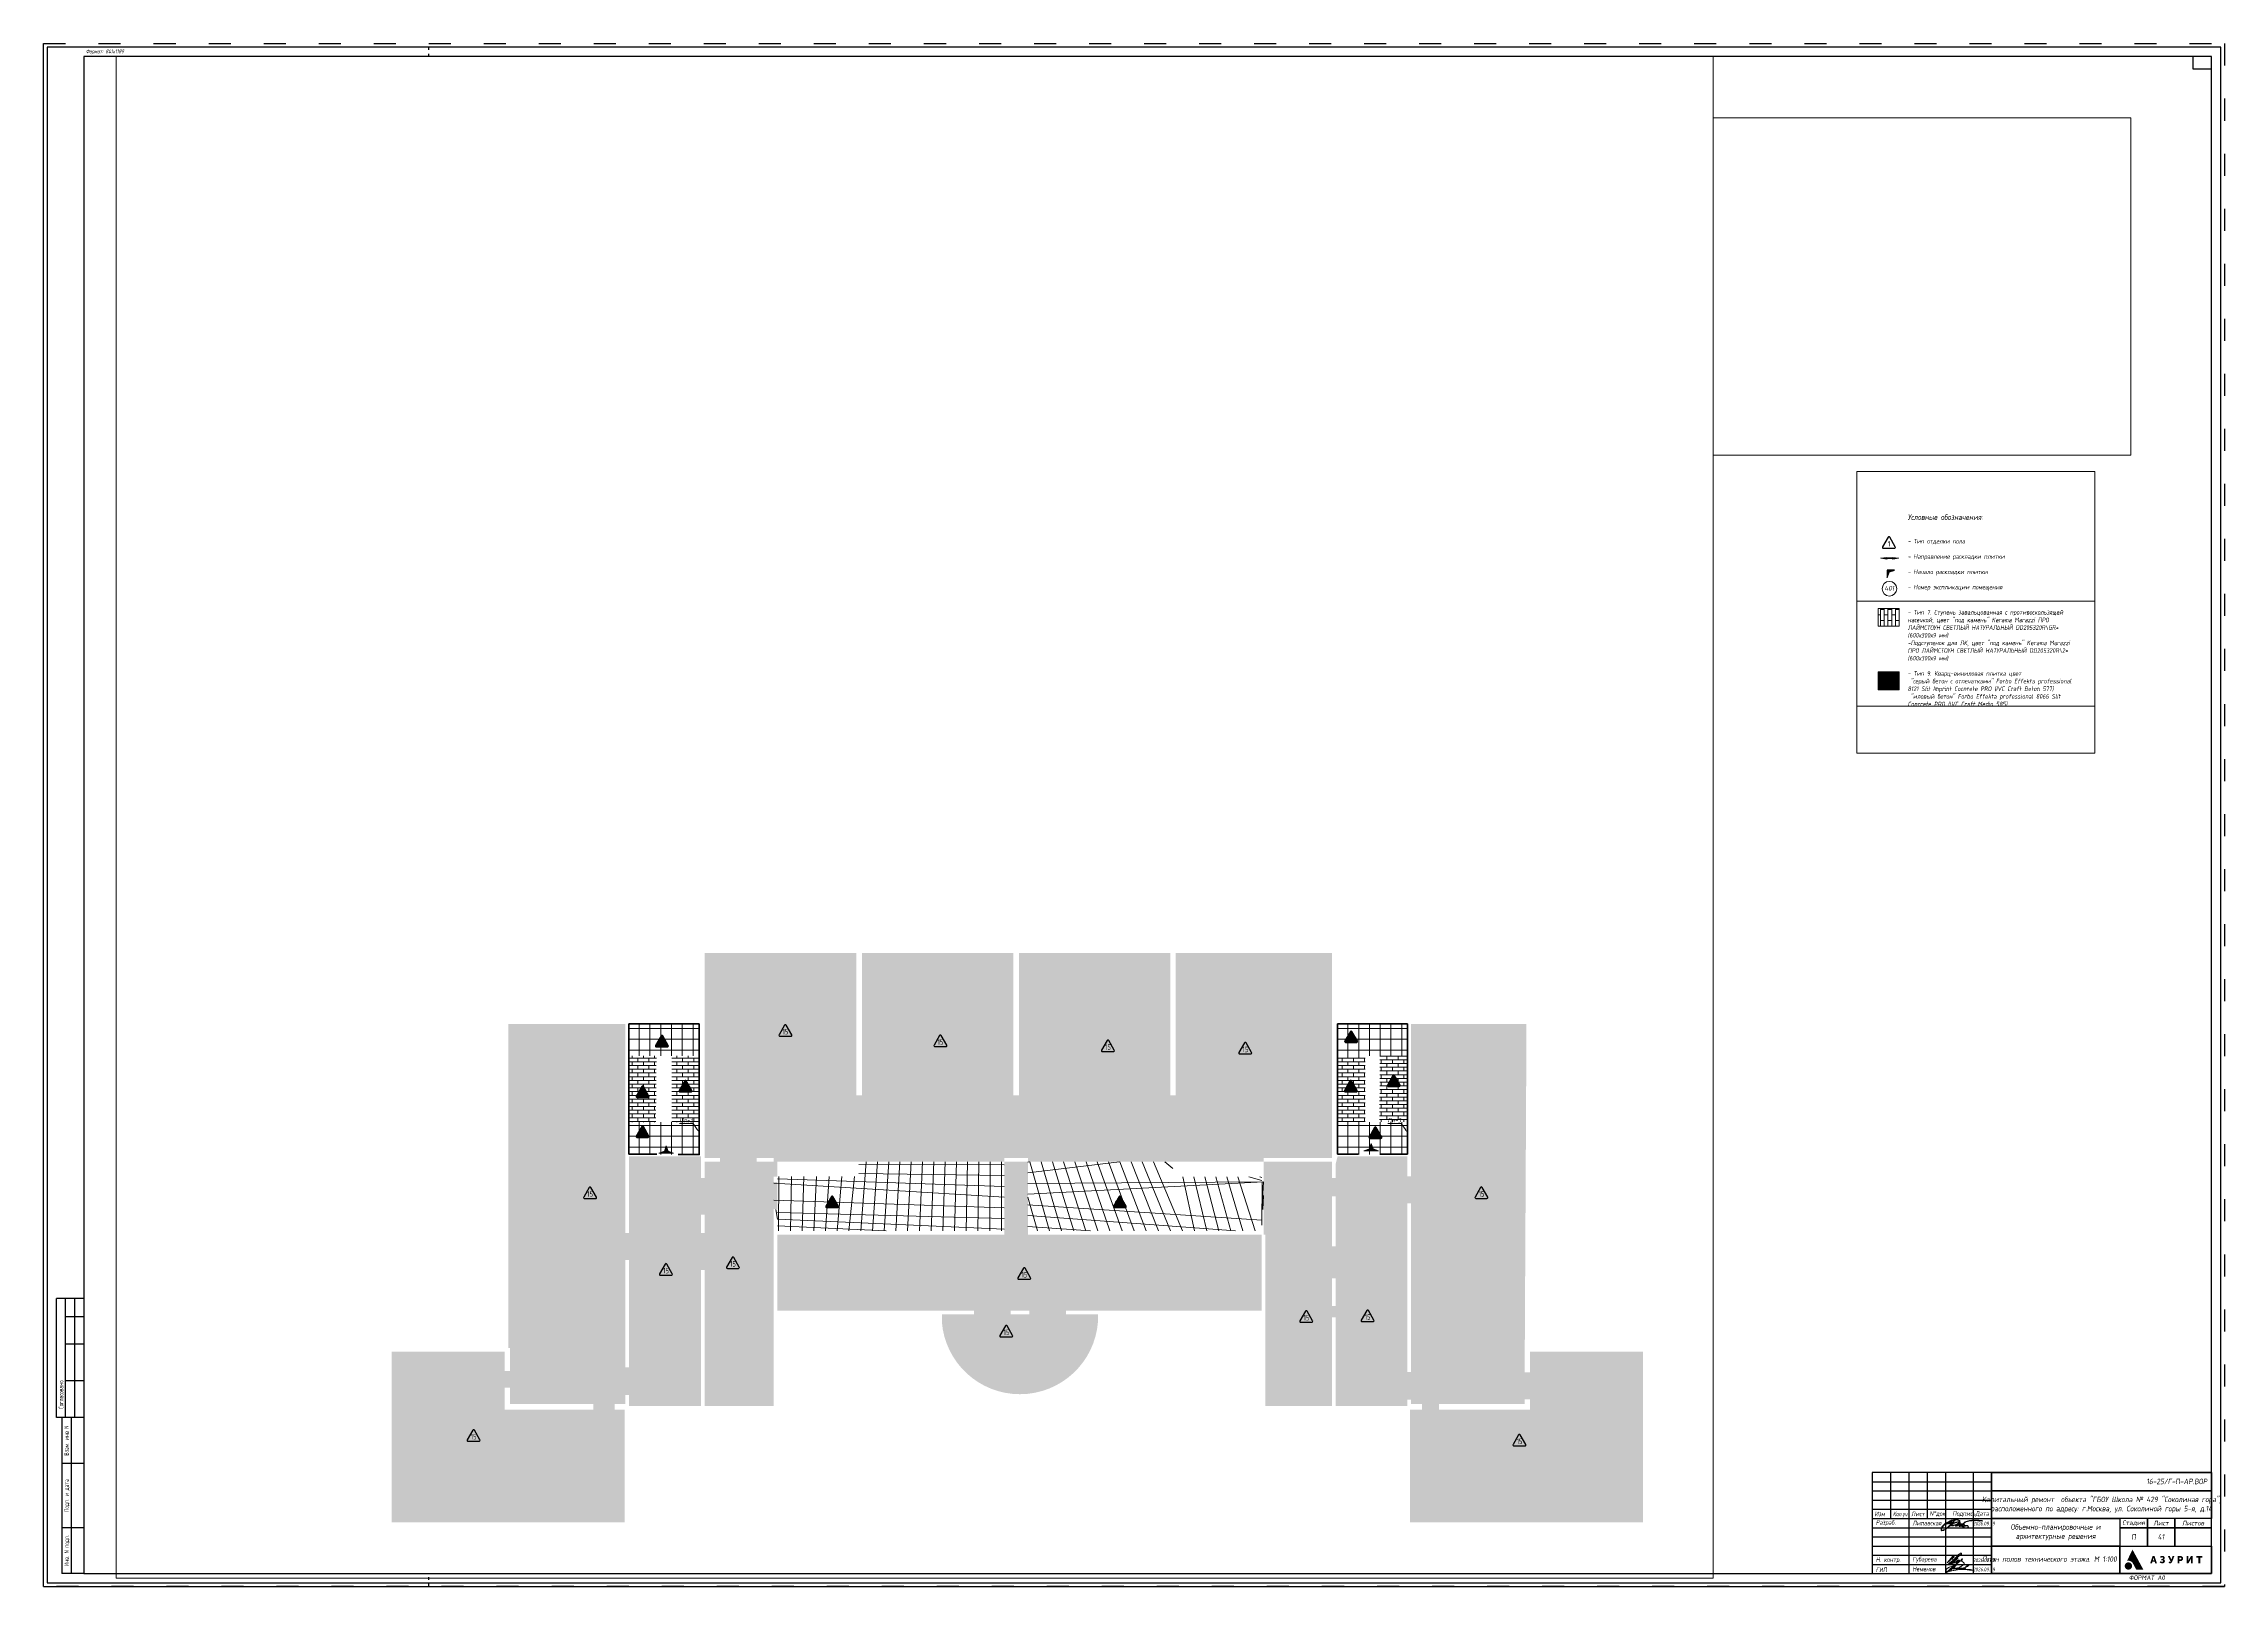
# Paper-space layout '35.Тех. этаж' of a CAD drawing. Header units: millimetres. Extents: x 0 to 1189, y 0 to 841.
# The model-space entities are those that its viewports show. They can reach past a viewport. Long polylines and large blocks are cut down to what shows.
import ezdxf
from ezdxf import colors
from ezdxf.entities.mleader import LeaderData, LeaderLine
from ezdxf.enums import TextEntityAlignment as Align
from ezdxf.math import Vec2, Vec3

# ---------------------------------------------------------------- set-up
doc = ezdxf.new("R2010")
doc.units = ezdxf.units.MM
doc.linetypes.add('ACAD_ISO03W100', pattern=[30, 12, -18])
for name, color, linetype in [('_RAMKA', 7, 'Continuous'), ('АР_Начало раскл', 250, 'Continuous'), ('АР_Штриховка_Стималит', 7, 'Continuous'), ('ПОЛЫ', 7, 'Continuous'), ('№ для экспертизы', 250, 'Continuous')]:
    doc.layers.add(name, color=color, linetype=linetype)
for name, color, linetype, lineweight in [('_STAMP', 250, 'Continuous', 30), ('_TEXT', 189, 'Continuous', 30), ('АР_Выноски', 250, 'Continuous', 5), ('АР_Обводка_полы', 252, 'Continuous', 5), ('АР_Текст', 250, 'Continuous', 30), ('АР_Экспликация', 250, 'Continuous', 15)]:
    doc.layers.add(name, color=color, linetype=linetype, lineweight=lineweight)
doc.layers.add('АР_3_ПЛИНТУС', color=7, linetype='Continuous', true_color=0x38ffff)
doc.layers.add('АР_Полы_Штриховка', color=252, linetype='Continuous', lineweight=0, transparency=0.5)
doc.layers.add('ПОДПИСИ', color=7, linetype='Continuous', lineweight=9, true_color=0x0052a5)
doc.styles.add('ISOCPEUR', font='isocpeur.ttf', dxfattribs={"width": 0.7})
doc.styles.add('Simplex', font='simplex.shx', dxfattribs={"width": 0.7, "oblique": 15, "height": 250})
doc.styles.add('Архитект', font='isocpeur.ttf', dxfattribs={"width": 0.8, "oblique": 8})
doc.styles.add('Архитектурный', font='isocpeur.ttf', dxfattribs={"oblique": 8})
doc.styles.add('Архитектурный размер', font='isocpeur.ttf', dxfattribs={"width": 0.8, "oblique": 8})
pattern_1 = [(90, (310122.1339988386, -0.460495503313723), (-587.375, 0), []), (180, (310122.1339988386, -0.460495503313723), (-5.684341886080801e-14, -587.375), [])]
pattern_2 = [(0, (478092.7041579614, 97692.08319803621), (0, 203.2254), []), (90, (478092.7041579614, 97692.08319803621), (-304.8, 203.2254), [203.2254, -203.2254])]
pattern_3 = [(90, (271482.1560139883, -0.6340953613107558), (-587.375, 0), []), (180, (271482.1560139883, -0.6340953613107558), (-5.684341886080801e-14, -587.375), [])]

# ---------------------------------------------------------------- blocks, each defined once
blk = doc.blocks.new('Логотип Азурит')
at = {"layer": '_STAMP', "linetype": 'Continuous', "true_color": 0x2a3756}
h = blk.add_hatch(color=159, dxfattribs=at)
h.dxf.hatch_style = 1
h.paths.add_polyline_path([(-39.39987904623813, 8.502489528979682), (-40.02027442623813, 9.645490248979678), (-40.61272984623813, 10.73557426897968), (-41.13597016623813, 11.69865820897968), (-41.62174546623813, 12.59295046897969), (-41.78663392623813, 12.88817272897969), (-41.86452730623813, 13.01099236897968), (-41.90868628623813, 12.94180378897968), (-41.99237404623813, 12.77561890897971), (-42.38967262623813, 11.95541002897968), (-42.76559284623813, 11.18007454897968), (-43.09388806623835, 10.50274078897907), (-43.47467662623813, 9.719573628979683), (-44.18376040623818, 8.259072708979554), (-44.50083724623811, 7.602905628979646), (-44.72922574623811, 7.136180328979678), (-44.84648914623813, 6.902500188979681), (-44.69514736623813, 6.93044020897968), (-44.50726666623813, 6.953882328979678), (-44.26842712623813, 6.97065688897968), (-44.09142682623813, 6.972590868979681), (-43.91460166623813, 6.96287194897968), (-43.73855356623813, 6.94179304897968), (-43.56388426623813, 6.90964726897968), (-43.39119562623813, 6.866727528979678), (-43.22108944623813, 6.81332686897968), (-43.05416758623813, 6.749738328979679), (-42.89103190623813, 6.676254828979681), (-42.73228408623813, 6.593169468979679), (-42.57852610623813, 6.500775228979678), (-42.43035970623813, 6.399365028979678), (-42.28838674623813, 6.28923202897968), (-42.15320902623814, 6.17066908897968), (-42.02542834623813, 6.043969308979681), (-41.90564662623814, 5.909425668979684), (-41.79446554623813, 5.767331148979676), (-41.71622158623813, 5.653950468979684), (-41.62571422623812, 5.50370014897968), (-41.29980028623815, 4.904153928979675), (-41.01891838623803, 4.385570268979529), (-40.57060810623813, 3.56006974897968), (-40.04525110623813, 2.59169416897968), (-39.78341932623813, 2.110152168979679), (-37.86148474623804, 2.110152168979679), (-36.50393326623809, 2.11345948897968), (-35.93933854623813, 2.12137048897968), (-36.4788772062382, 3.126152808979769), (-36.81754408623813, 3.750569868979679), (-37.15642264623784, 4.374986928979426), (-37.67479462623813, 5.327487528979678), (-38.20396162623813, 6.301154808979679), (-38.54284018623813, 6.925571868979682), (-38.87050036623813, 7.52882224897968)])
at = {"layer": '_STAMP', "linetype": 'Continuous', "true_color": 0x1447b7}
h = blk.add_hatch(color=162, dxfattribs=at)
h.dxf.hatch_style = 1
h.paths.add_polyline_path([(-42.09421222623813, 4.216898268979677), (-42.11234884623813, 4.399896048979678), (-42.14708632623813, 4.58071756897968), (-42.19835428623813, 4.75803724897968), (-42.26608234623813, 4.93052956897968), (-42.35020012623813, 5.096869188979682), (-42.45063718623813, 5.255730408979681), (-42.56732320623813, 5.405787888979678), (-42.70018780623813, 5.545715988979681), (-42.80258386623813, 5.63717398897968), (-42.90957754623813, 5.720673108979679), (-43.13586424623813, 5.86345102897968), (-43.37606140623813, 5.973362748979679), (-43.62718252623813, 6.049721088979681), (-43.88624122623813, 6.091839108979678), (-44.15025088623813, 6.099029568979678), (-44.41622512623813, 6.070605408979682), (-44.54901562623813, 6.042823188979679), (-44.68117738623813, 6.005879628979678), (-44.87090926623813, 5.93519014897968), (-45.04914604623813, 5.847230388979679), (-45.21523720623813, 5.743259208979681), (-45.36853222623813, 5.624535408979679), (-45.50838064623813, 5.49231790897968), (-45.63413188623813, 5.347865448979676), (-45.74513554623813, 5.192436888979683), (-45.84074104623813, 5.027291088979678), (-45.92029786623813, 4.85368690897968), (-45.98315560623813, 4.67288314897968), (-46.02866362623813, 4.486138668979682), (-46.05617152623813, 4.294712268979681), (-46.06502878623813, 4.099862868979678), (-46.05458488623813, 3.902849268979677), (-46.02418930623813, 3.704930268979678), (-45.97319152623813, 3.507364728979682), (-45.92495884623813, 3.371953668979679), (-45.86653174623813, 3.240915048979681), (-45.79849090623813, 3.114727068979677), (-45.72141718623813, 2.993867688979678), (-45.63589126623813, 2.878815108979681), (-45.54249382623814, 2.770047408979683), (-45.44180572623813, 2.66804272897968), (-45.33440758623813, 2.573279148979681), (-45.22088020623813, 2.486234748979677), (-45.10180438623813, 2.407387728979683), (-44.97776074623813, 2.337216168979681), (-44.84933014623813, 2.276198148979679), (-44.71709320623813, 2.224811808979678), (-44.58163072623813, 2.18353522897968), (-44.44352344623812, 2.152846548979679), (-44.30335216623813, 2.13322384897968), (-44.05000186623813, 2.122628508979682), (-43.80368620623813, 2.14125064897968), (-43.56586366623813, 2.18850238897968), (-43.33799278623813, 2.263795788979679), (-43.12153204623813, 2.36654308897968), (-42.91794004623813, 2.496156348979679), (-42.72867520623813, 2.65204768897968), (-42.55519606623813, 2.833629288979681), (-42.43799200623813, 2.986319448979683), (-42.33795190623813, 3.147437328979679), (-42.25500532623813, 3.315657408979683), (-42.18908194623813, 3.489654168979677), (-42.14011132623813, 3.668102148979679), (-42.10802308623813, 3.849675828979685), (-42.09274684623813, 4.033049688979674)])
at = {"layer": '_STAMP', "linetype": 'Continuous', "true_color": 0x2a3756}
h = blk.add_hatch(color=159, dxfattribs=at)
h.dxf.hatch_style = 1
h.paths.add_polyline_path([(-29.30379604623813, 7.878072468979679), (-29.63039788623805, 8.840309748980152), (-29.86450138623814, 9.533518488979682), (-30.3697500462381, 9.53965684897968), (-30.87499870623813, 9.53965684897968), (-30.92960872623811, 9.375615108979575), (-31.26192562623813, 8.39665612897968), (-31.64229082623813, 7.27482208897968), (-31.96889272623812, 6.312373128979623), (-32.19283618623813, 5.640331068979678), (-32.05107232623813, 5.62866292897968), (-31.71023590623813, 5.623821048979679), (-31.22763556623813, 5.623821048979679), (-31.11058384623813, 6.031279668979679), (-30.99332044623813, 6.438738228979681), (-30.37271338623813, 6.438738228979681), (-29.75189464623813, 6.438738228979681), (-29.63357290623813, 6.031491288979681), (-29.51525116623813, 5.624244408979679), (-29.02714750623813, 5.624032728979679), (-28.53904390623813, 5.623821048979679), (-28.59767560623827, 5.798446188979914), (-28.93380244623813, 6.78798844897968)])
h.paths.add_polyline_path([(-30.77043526623813, 7.211322048979679), (-30.73953196623812, 7.311863808979596), (-30.56054122623812, 7.93069810897972), (-30.43282672623813, 8.429041128979625), (-30.39491194623813, 8.585568768979675), (-30.36890338623813, 8.65065628897968), (-30.35133502623813, 8.639649588979681), (-30.31326808623812, 8.447337108979676), (-30.22158328623814, 8.078573868979605), (-30.1100547462381, 7.66369366897968), (-30.01245646623811, 7.33303048897965), (-29.97308644623812, 7.211322048979679), (-30.37186672623813, 7.211322048979679)], flags=16)
h = blk.add_hatch(color=159, dxfattribs=at)
h.dxf.hatch_style = 1
h.paths.add_polyline_path([(-24.39119398623812, 7.347859548979685), (-24.46759990623813, 7.427493408979687), (-24.55614028623813, 7.497850248979675), (-24.65665144623819, 7.558667268979691), (-24.80566486623813, 7.64587396897968), (-24.7419531462381, 7.687572348979701), (-24.64708672623812, 7.754865828979686), (-24.54563218623813, 7.85587390897969), (-24.45227392623812, 7.974066648979684), (-24.38169628623813, 8.09291428897969), (-24.34509442623813, 8.176135728979668), (-24.32272060623813, 8.250050388979671), (-24.30999082623813, 8.335355448979664), (-24.30232120623813, 8.452747848979685), (-24.30269164623813, 8.654969028979677), (-24.31482280623814, 8.732038848979714), (-24.33703456623812, 8.815121388979675), (-24.40697680623813, 8.987844408979667), (-24.50501530623814, 9.142169748979677), (-24.62896486623813, 9.276686088979668), (-24.77664004623811, 9.389981988979676), (-24.94585564623813, 9.480646068979683), (-25.13442640623812, 9.547266948979678), (-25.34016694623812, 9.588433248979682), (-25.56089200623813, 9.602733528979678), (-25.73923906623812, 9.59722732897968), (-25.91090620623813, 9.57991654897968), (-26.07590092623813, 9.550803648979683), (-26.23423054623813, 9.509891208979683), (-26.38590262623813, 9.457181628979681), (-26.53092454623814, 9.392677428979676), (-26.66930380623813, 9.316381008979677), (-26.80104778623812, 9.22829500897968), (-26.90222452623814, 9.154211628979683), (-26.80909114623789, 8.981914848979427), (-26.6372176662381, 8.661239628979638), (-26.54344930623813, 8.497197888979679), (-26.51143468623813, 8.50209262897968), (-26.4556075662381, 8.536356228979676), (-26.34703570623813, 8.605743228979682), (-26.21234950623811, 8.672669628979685), (-26.06853514623813, 8.72959474897968), (-25.93257892623813, 8.768978028979683), (-25.81945126623813, 8.78822524897968), (-25.71502510623813, 8.793852168979681), (-25.61978662623813, 8.78603002897968), (-25.53422200623813, 8.764929888979681), (-25.45881736623813, 8.73072298897968), (-25.39405888623812, 8.683580388979676), (-25.34043274623813, 8.62367332897969), (-25.29842518623813, 8.55117286897969), (-25.26378790623813, 8.45334316897968), (-25.25580076623813, 8.36353024897968), (-25.27499962623813, 8.273876148979673), (-25.32192016623812, 8.176522668979695), (-25.35596092623812, 8.12564032897969), (-25.39430032623813, 8.083868808979682), (-25.43913358623812, 8.050357248979685), (-25.49265592623813, 8.024254848979682), (-25.63454872623813, 7.99087432897968), (-25.83754054623813, 7.976920848979682), (-26.09683234623813, 7.969935888979678), (-26.09683234623813, 7.604175648979681), (-26.09683234623813, 7.238627088979681), (-25.77848548623813, 7.227408708979682), (-25.54000312623813, 7.211494008979678), (-25.45310236623813, 7.197598428979682), (-25.38351520623813, 7.178196168979679), (-25.32805684623814, 7.152126468979682), (-25.28354236623813, 7.118228328979677), (-25.24678672623813, 7.075340988979677), (-25.21460512623813, 7.022303568979674), (-25.19016712623813, 6.963757488979682), (-25.17495400623813, 6.899692308979671), (-25.17123988623813, 6.764361168979666), (-25.18225774623813, 6.697773348979656), (-25.20153802623813, 6.635022828979694), (-25.22884012623812, 6.578448648979681), (-25.26392350623813, 6.530389968979674), (-25.31087344623813, 6.488961108979677), (-25.36980652623812, 6.454150188979683), (-25.43881522623813, 6.426344148979678), (-25.51599220623813, 6.405929868979681), (-25.68722068623813, 6.38882452897968), (-25.77745732623813, 6.392907408979679), (-25.86823222623813, 6.405929868979681), (-26.00456878623813, 6.446722008979678), (-26.15739550623814, 6.514462008979678), (-26.30486440623813, 6.598156428979679), (-26.42512756623841, 6.686811708979904), (-26.52842092623813, 6.764070108979682), (-26.77331944623775, 6.453554928980087), (-26.92696636623812, 6.256962768979673), (-26.96646496623813, 6.195404928979678), (-26.98189060623813, 6.148913448979678), (-26.97385096623813, 6.110419068979682), (-26.94295384623812, 6.072852348979674), (-26.81501782623812, 5.972224608979681), (-26.62420018623813, 5.843491488979681), (-26.41322128623812, 5.73420526897968), (-26.19184426623814, 5.648731608979682), (-25.96983226623813, 5.591436048979678), (-25.77717580623813, 5.572098288979679), (-25.53459238623813, 5.569766628979679), (-25.29796216623813, 5.58319096897968), (-25.12316506623813, 5.611121028979679), (-24.99309496623813, 5.654344488979683), (-24.86774278623811, 5.710091808979677), (-24.74886952623814, 5.777016108979674), (-24.63823642623813, 5.853770568979678), (-24.53760454623815, 5.939008188979671), (-24.44873512623813, 6.031382148979689), (-24.37338916623813, 6.129545508979683), (-24.31332790623813, 6.232151448979654), (-24.25156084623813, 6.374861148979694), (-24.21320950623813, 6.512133708979676), (-24.19581310623813, 6.656311848979667), (-24.19691116623814, 6.819738468979687), (-24.21018910623812, 6.94181314897967), (-24.23642008623813, 7.055925528979679), (-24.27544036623813, 7.161812688979652), (-24.32708620623812, 7.259211648979673)])
h = blk.add_hatch(color=159, dxfattribs=at)
h.dxf.hatch_style = 1
h.paths.add_polyline_path([(-19.60882156623875, 8.036822568979174), (-19.35545644623917, 8.682406308977379), (-19.14188464623815, 9.224696628979556), (-19.02716122623813, 9.526321848979679), (-19.17278800623812, 9.53576746897968), (-19.52288488623813, 9.53965684897968), (-20.01882016623813, 9.53965684897968), (-20.04972352623815, 9.439115148979718), (-20.31494206623825, 8.654254608979434), (-20.5934955462381, 7.809492408979719), (-20.63158234623814, 7.678404528979674), (-20.65752472623812, 7.617087288979676), (-20.67349058271466, 7.606041002673384), (-20.69932894623819, 7.668522348979743), (-20.81902654623808, 7.971073548979622), (-21.01365412623797, 8.403641148979796), (-21.33538768623804, 9.100236588979195), (-21.53541280623813, 9.539233488979677), (-22.05971146623813, 9.53944516897968), (-22.58401012623813, 9.53965684897968), (-22.39604998623835, 9.174531648980453), (-21.88466302623851, 8.174405988979208), (-21.31570264623806, 7.057863648979631), (-21.10707856623813, 6.633021888979678), (-21.08844196623813, 6.560449968979683), (-21.10213084623813, 6.51853660897967), (-21.14999812623814, 6.454994388979679), (-21.21154276623814, 6.408423588979677), (-21.28440820623813, 6.378928308979682), (-21.36623812623813, 6.366612768979679), (-21.45467596623813, 6.371581128979678), (-21.54736534623813, 6.393937608979678), (-21.64194982623813, 6.433786368979679), (-21.73607290623815, 6.491231568979694), (-21.81735298623813, 6.533988288979679), (-21.85561174623813, 6.491998908979675), (-21.91768306623817, 6.391113228979596), (-22.11389818623798, 6.050117988980007), (-22.23116158623813, 5.852209548979681), (-22.17972652623813, 5.811781188979681), (-22.08421852623812, 5.752392108979682), (-21.94985638623811, 5.686712568979673), (-21.80676304623815, 5.628216468979685), (-21.68506120623813, 5.590377708979681), (-21.51350200623813, 5.568523068979681), (-21.31271284623813, 5.567623488979678), (-21.11918656623813, 5.586091428979679), (-20.96941576623814, 5.622339408979678), (-20.87966614623814, 5.662579248979672), (-20.79355042623814, 5.712879828979664), (-20.71097188623816, 5.773340508979676), (-20.63183368623811, 5.844060348979657), (-20.55603922623813, 5.925138648979687), (-20.48349166623812, 6.016674648979689), (-20.34775036623817, 6.231516408979656), (-20.28396262623811, 6.353691168979698), (-20.21225716623816, 6.514223928979662), (-19.91722012623872, 7.253655408978323)])
h = blk.add_hatch(color=159, dxfattribs=at)
h.dxf.hatch_style = 1
h.paths.add_polyline_path([(-14.45706334623813, 7.532632248979692), (-14.41155226623815, 7.636119168979648), (-14.37448810623813, 7.742900508979678), (-14.32529746623813, 7.963470108979718), (-14.30868532623814, 8.188588908979705), (-14.32384552623813, 8.412504708979663), (-14.36997196623813, 8.629465188979664), (-14.44625842623813, 8.833718328979694), (-14.49545974623814, 8.929282008979724), (-14.55189874623817, 9.01951174897973), (-14.61547468623814, 9.103688508979682), (-14.68608682623812, 9.181093308979674), (-14.80581088623815, 9.289446828979683), (-14.92410616623813, 9.371170068979675), (-15.05541892623813, 9.43463704897968), (-15.21419548623813, 9.488221788979681), (-15.33130678623813, 9.517689828979682), (-15.48544648623812, 9.532989348979678), (-16.29898786623813, 9.53965684897968), (-17.20682674623813, 9.53965684897968), (-17.20682674623813, 7.581738948979678), (-17.20682674623813, 5.623821048979679), (-16.73057644623813, 5.623821048979679), (-16.25432614623813, 5.623821048979679), (-16.25432614623813, 6.227071428979678), (-16.25432614623813, 6.83032180897968), (-15.87247924623813, 6.83032180897968), (-15.57607624623813, 6.836896728979679), (-15.35196412623813, 6.860219748979682), (-15.16813480623814, 6.905688408979679), (-14.99258032623814, 6.978700248979682), (-14.83089004623812, 7.076414208979689), (-14.68616620623814, 7.202881848979673), (-14.56077016623812, 7.35574162897968)])
h.paths.add_polyline_path([(-15.60406258623813, 7.681539828979681), (-15.67496764623813, 7.664130228979681), (-15.95121928623813, 7.655822328979679), (-16.25432614623813, 7.655822328979679), (-16.25432614623813, 8.197477668979682), (-16.25432614623814, 8.73913300897968), (-15.93153430623813, 8.73193636897968), (-15.64033366623813, 8.71749010897968), (-15.57178672623813, 8.699015508979683), (-15.50883568623811, 8.665896288979676), (-15.41938000623812, 8.59660186897968), (-15.35008558623811, 8.507146188979663), (-15.31820986623813, 8.447065908979669), (-15.30050260623813, 8.389406568979679), (-15.29124220623813, 8.193879348979687), (-15.29279992623813, 8.073695568979721), (-15.30068782623814, 7.996791108979676), (-15.31972792623814, 7.939055628979685), (-15.35474224623812, 7.87637914897967), (-15.39068920623813, 7.824223128979683), (-15.42959290623813, 7.782346128979683), (-15.53317738623813, 7.71403072897968)], flags=16)
h = blk.add_hatch(color=159, dxfattribs=at)
h.dxf.hatch_style = 1
h.paths.add_polyline_path([(-10.09249390623814, 7.821769128979693), (-9.984781966238124, 8.033674008979668), (-9.93501382623814, 8.116832628979681), (-9.94686718623813, 7.929719148979626), (-9.961525126238122, 7.491145548979518), (-9.96761050623811, 6.687446748979675), (-9.967822186238116, 5.623821048979679), (-9.502155226238123, 5.623821048979679), (-9.03648826623813, 5.623821048979679), (-9.03648826623813, 7.581738948979678), (-9.03648826623813, 9.53965684897968), (-9.511891906238127, 9.53965684897968), (-9.98750722623813, 9.53965684897968), (-10.36173412623813, 8.909948148979682), (-10.84264108623906, 8.10032260897876), (-11.03187118623816, 7.782822408979624), (-11.26237630623809, 7.341497148979749), (-11.36966494623811, 7.130041968979712), (-11.42027974623813, 7.048126968979674), (-11.40842644623813, 7.309323768979373), (-11.39286892623812, 7.777477848979729), (-11.38620142623814, 8.550114588979648), (-11.38598974623812, 9.53965684897968), (-11.86224004623812, 9.53965684897968), (-12.33849034623814, 9.53965684897968), (-12.33849034623814, 7.581738948979678), (-12.33849034623814, 5.623821048979679), (-11.85589006623812, 5.623821048979679), (-11.37350140623813, 5.623821048979679), (-11.18067292623814, 5.946612948979678), (-10.61467594623819, 6.893821848979635), (-10.30730926623813, 7.423994268979542)])
h = blk.add_hatch(color=159, dxfattribs=at)
h.dxf.hatch_style = 1
h.paths.add_polyline_path([(-3.744818266238134, 9.137489928979681), (-3.744818266238134, 9.53965684897968), (-5.416985986238139, 9.53965684897968), (-7.089153706238129, 9.53965684897968), (-7.089153706238129, 9.137489928979681), (-7.089153706238129, 8.735323008979682), (-6.496486666238134, 8.735323008979682), (-5.903819626238125, 8.735323008979682), (-5.903819626238125, 7.179572028979678), (-5.903819626238125, 5.623821048979679), (-5.427569326238135, 5.623821048979679), (-4.951319026238131, 5.623821048979679), (-4.951319026238131, 7.179572028979678), (-4.951319026238131, 8.735323008979682), (-4.34806864623814, 8.735323008979682), (-3.744818266238134, 8.735323008979682)])
blk = doc.blocks.new('Неменов')
at = {"layer": 'ПОДПИСИ'}
for points in [[(44383.02846271842, 26772.46357521815), (44383.02846271842, 26772.67765435843), (44383.41401195183, 26772.90913830684), (44384.10020294687, 26773.15767896727), (44385.02638750983, 26773.4232763397), (44386.20989369584, 26773.7400438481), (44387.75295703212, 26773.99728691262), (44389.31334842386, 26774.22842276491), (44390.89973189874, 26774.22842276491), (44392.4947794014, 26774.22842276491), (44394.89558148157, 26773.96282539247)], [(44385.27504510531, 26773.62273544118), (44385.39547509054, 26773.92383862221), (44385.81741324026, 26774.45677384791), (44386.25667944556, 26774.87831830139), (44386.67775119253, 26775.30821706277), (44386.9186111631, 26775.52299239537), (44387.55541720026, 26776.07368052534), (44386.71240730345, 26775.48017656732), (44386.35978137533, 26775.32527377472), (44385.84340532351, 26775.07603692198), (44385.47345133993, 26774.85255918528), (44385.17194317543, 26774.54275360015), (44384.89642709406, 26774.25035282316), (44384.73267697025, 26774.00111597042), (44384.5611292214, 26773.63979215313), (44384.97440334345, 26774.05263420257), (44385.55922521435, 26774.60297423635), (44386.04960918316, 26775.09309363399), (44386.70374327566, 26775.74681822826), (44387.01391546795, 26776.08203483325), (44387.5216274921, 26776.69259550328), (44387.96869132231, 26777.15695578481), (44388.49373140192, 26777.69023910664), (44388.7259273447, 26777.89666013139), (44389.00144342607, 26778.05991723183), (44389.12187341141, 26778.05991723183), (44389.12187341141, 26777.92241924744), (44388.98411537072, 26777.63872087454), (44388.37330141669, 26777.07967843661), (44387.89158147568, 26776.66683638723), (44387.28076752165, 26776.32291737814), (44386.36844540312, 26775.82409557646), (44385.13728706463, 26775.38549441098), (44383.93298721203, 26774.82680006923), (44383.42527518776, 26774.3624397877), (44383.21820492536, 26773.85491558192), (44383.21820492536, 26773.49359176464), (44383.71725292184, 26773.37349858838), (44384.07940928038, 26773.63979215313), (44385.12862303684, 26774.5859175244), (44386.04094515537, 26775.51463808746), (44386.97059532936, 26776.3657332062), (44385.32702927158, 26774.75787702894)], [(44386.27140829264, 26774.52186783041), (44386.7565938448, 26774.69452352727), (44387.03124352341, 26774.95281088025), (44386.82677246927, 26774.95281088025), (44386.30866361182, 26774.62420810234), (44386.27140829264, 26774.52186783041), (44386.27140829264, 26774.4519005016), (44387.35441175726, 26774.70496641214), (44386.97752655152, 26774.46269148267), (44387.96955772507, 26774.87762210907), (44387.47310893697, 26774.51664638791), (44387.47310893697, 26774.3979455963), (44388.35164134734, 26774.86126158938), (44387.99641621095, 26774.48427344479), (44389.1547967167, 26774.96360186131), (44388.508460249, 26774.45747004023), (44389.67290557415, 26774.87762210907), (44389.0153058705, 26774.44110952054), (44390.00127222453, 26774.86126158938), (44389.59146371362, 26774.45747004023), (44390.84254931583, 26774.979962381), (44390.22826975078, 26774.53822835004), (44391.83544689213, 26775.14739663542), (44392.39600948541, 26775.45441745127), (44392.82141324627, 26775.90137292467), (44393.18790161872, 26776.37547989875), (44392.41160473524, 26775.93374586779), (44391.71155129577, 26775.34650764072), (44391.18304560514, 26774.88353974382), (44390.96731131495, 26774.55493696585), (44390.96731131495, 26774.44180571286), (44391.38231824263, 26774.50620350304), (44391.54433556093, 26774.67328966134), (44391.11286698055, 26774.67328966134), (44390.58955970657, 26774.53857644623), (44390.45526727691, 26774.40943276968), (44390.90356614627, 26774.20046009051), (44394.89558148157, 26773.96282539247)]]:
    blk.add_spline(points, degree=3, dxfattribs=at)
blk = doc.blocks.new('_Azurit_Stamp 1')
at = {"color": 172, "lineweight": 9, "true_color": 0x1616e3}
for p, q in [((-141.0216582750996, 9.43330163453234), (-144.1847055010952, 5.894608247356198)), ((-144.1847055010952, 5.894608247356198), (-141.0436199380761, 8.607144358770961)), ((-144.1465921308942, 5.850473403807934), (-141.0501807370331, 8.52443040151905)), ((-140.978181092539, 9.394439725164682), (-144.1412283185346, 5.85574633798853)), ((-142.7868072291852, 4.851884607272121), (-140.9312767098603, 6.851503123485587)), ((-142.5054875909041, 4.742545287504745), (-142.7868072291852, 4.851884607272121)), ((-142.6856739325266, 4.875141111712599), (-140.9159849751312, 6.782252188728892)), ((-142.5062384268822, 4.805400668958073), (-142.6856739325266, 4.875141111712599)), ((-142.2669909412571, 4.905029883774313), (-142.5062384268822, 4.805400668958073)), ((-142.2351116172626, 4.855137258486925), (-142.5054875909041, 4.742545287504745)), ((-141.6105640250004, 5.507496252380738), (-142.2669909412571, 4.905029883774313)), ((-141.5711335016908, 5.464534091883008), (-142.2351116172626, 4.855137258486925)), ((-141.5718544073473, 5.463883422797521), (-141.4692190408932, 5.554979915070399)), ((-141.4990467736381, 5.606476075593735), (-140.8591112230322, 6.174466291393328)), ((-141.3577017895309, 5.653959738283406), (-140.8753675129329, 6.082067146276357)), ((-140.9873821239514, 8.578661176935197), (-140.7511330330256, 8.782677965898236)), ((-140.9808213249943, 8.66137513418712), (-140.7892464032265, 8.8268128094465)), ((-140.8860813342531, 5.937124521389881), (-140.87220871057, 5.780019084162133)), ((-140.8837153490867, 6.906559426397449), (-140.5627159571615, 7.296156372999414)), ((-140.87220871057, 5.780019084162133), (-140.6741310562752, 5.676733463361112)), ((-140.8677455121804, 6.834237603317272), (-140.3981734389831, 7.404157206061805)), ((-140.7693547745562, 6.176161306369616), (-140.8355840522938, 6.028216419086393)), ((-140.8355840522938, 6.028216419086393), (-140.8169298272574, 5.816960044846441)), ((-140.8169298272574, 5.816960044846441), (-140.669495416191, 5.740081839030475)), ((-140.7693547745562, 6.176161306369638), (-138.2782431711583, 8.387207427897485)), ((-140.5560544178981, 6.795358027088989), (-140.7590362568911, 6.34193129021021)), ((-140.7114381960001, 6.305537044397019), (-138.3169527888115, 8.430820257480702)), ((-140.5028302289828, 6.771531589726004), (-140.7114381960001, 6.30553704439704)), ((-140.6741310562752, 5.676733463361112), (-140.2080442847787, 5.838757526859263)), ((-140.669495416191, 5.740081839030475), (-140.2271917981533, 5.893838250662364)), ((-140.6503479028163, 5.685001115227374), (-140.2080442847787, 5.838757526859263)), ((-138.3522109164622, 8.477267839093399), (-140.5380883566336, 6.817979171338701)), ((-138.3169527888115, 8.430820257480702), (-140.5028302289828, 6.771531589726004)), ((-140.4375595863105, 7.448058654305635), (-138.0996033302834, 10.28563605024491)), ((-140.2730170681321, 7.556059487368048), (-138.0545978305167, 10.24855480978756)), ((-140.2271917981533, 5.893838250662364), (-137.9579817643779, 7.482655246625983)), ((-140.1937457333865, 5.846069284222603), (-138.9653465099509, 6.706149019008498)), ((-138.9653465099509, 6.706149019008512), (-139.2978515052731, 6.302492440268979)), ((-138.7868468576749, 6.831127878209925), (-139.2528417097599, 6.265416414174426)), ((-138.7868468576749, 6.831127878209932), (-137.9245356996112, 7.434886280186218)), ((-138.7612614166289, 6.062419187644858), (-138.3885741920069, 6.381012787209196)), ((-138.7233697084389, 6.018093891779481), (-138.2469723328102, 6.425344649780429)), ((-137.9579817643779, 7.482655246625983), (-138.6483038189848, 6.999317258197001)), ((-138.6032940234715, 6.962241232102452), (-138.608347205399, 6.956106737411345)), ((-137.6803685621844, 7.245026605331949), (-138.3885741920069, 6.38101278720921)), ((-137.6364855657262, 7.206623532213248), (-138.2711577980167, 6.481386798277439)), ((-138.2711577980167, 6.481386798277418), (-137.5117032284548, 7.130610461008965)), ((-138.2469723328102, 6.425344649780429), (-138.1908395978647, 6.295274831379574)), ((-138.1959829696183, 6.468933170356282), (-137.4738115202648, 7.086285165143595)), ((-138.135145616674, 6.346537550098953), (-138.1959829696183, 6.468933170356282)), ((-138.1908395978647, 6.295274831379574), (-138.0140889420776, 6.271186344439025)), ((-135.2744755207671, 4.772522079074355), (-138.1897743642619, 2.974894797626687)), ((-135.2438689334485, 4.722885900577099), (-138.1591677769432, 2.925258619129435)), ((-138.135145616674, 6.346537550098974), (-138.0168426362783, 6.330414612474764)), ((-138.0857371605339, 10.29785851684071), (-136.8246775165585, 11.09432098938432)), ((-138.0545978305167, 10.24855480978753), (-136.7935381865413, 11.04501728233114)), ((-138.0168426362783, 6.330414612474756), (-137.6913391838236, 6.406069482685458)), ((-138.0140889420776, 6.271186344439025), (-137.6686219086552, 6.351481233413461)), ((-137.9579817643779, 7.482655246625983), (-137.9245356996111, 7.434886280186232)), ((-137.6913391838235, 6.406069482685483), (-136.458801291444, 7.179398944136027)), ((-137.6686219086552, 6.351481233413461), (-136.4406613374441, 7.121938752884796)), ((-136.3199888324668, 6.914445691704623), (-135.0086624075355, 5.830900128331697)), ((-136.2828441564063, 6.959398850030487), (-134.971517731475, 5.875853286657561)), ((-135.795402172513, 7.970579038345528), (-135.8798358665803, 7.975745395584058)), ((-135.7526341783751, 8.026385119166315), (-135.8762743956474, 8.033950458318342)), ((-135.7817876751099, 7.930055762969916), (-135.795402172513, 7.970579038345539)), ((-135.7198097437981, 7.928683855430657), (-135.7526341783751, 8.026385119166315))]:
    blk.add_line(p, q, dxfattribs=at)
for points in [[(-141.6105640250004, 5.507496252380738), (-142.4237165606446, 5.234324473688597), (-143.0974355136629, 5.159509770462739), (-143.4062234033211, 5.21562079788214), (-143.3782577310271, 5.36952033114178), (-143.069363926812, 5.720620273161652), (-140.9838308277247, 7.08950239903543)], [(-141.4990467736381, 5.606476075593735), (-142.4363632517455, 5.291592461144679), (-143.095398038847, 5.218408395605733), (-143.3384233221287, 5.262569448517885), (-143.323778777501, 5.343160701941295), (-143.0307831375402, 5.676190211755239), (-140.9703779721045, 7.028579106593339), (-140.9312767098603, 6.851503123485587)], [(-140.8860813342531, 5.937124521389881), (-141.3102085932875, 5.608398142154533), (-141.4692190408932, 5.554979915070399)], [(-140.8841810782783, 6.074244454010303), (-140.903379154511, 5.997496245639288), (-141.3381326753257, 5.660533818176825), (-141.3577017895309, 5.653959738283406)], [(-141.0501807370331, 8.524430401519043), (-141.1163837981207, 7.689788584175352), (-140.9838308277247, 7.08950239903543)], [(-140.9873821239514, 8.578661176935197), (-141.0575638773311, 7.693858794342725), (-140.9316719095074, 7.123737967333918)], [(-140.9316719095074, 7.123737967333918), (-140.4375595863105, 7.448058654305635)], [(-140.9182190538872, 7.062814674891849), (-140.5627159571615, 7.296156372999414)], [(-140.9182190538872, 7.062814674891849), (-140.8837153490867, 6.906559426397449)], [(-140.9159849751312, 6.782252188728892), (-140.8180356955497, 6.338674053878092), (-140.8591112230322, 6.174466291393328)], [(-140.8677455121804, 6.834237603317272), (-140.7581332315452, 6.337841803279966)]]:
    blk.add_lwpolyline(points, dxfattribs=at)
for points in [[(-140.7463231328598, 8.787339954670953), (-140.3758489380343, 9.190198175056127, 0.6647188017270851), (-140.5337270910766, 9.352409274804666, 0.1160512670579446), (-140.8757751569718, 9.12509589875019, 0.1280302189756016), (-141.0258385160179, 8.831320071764038), (-141.0436199380761, 8.607144358770961)], [(-140.7892464032265, 8.8268128094465), (-140.4267253553538, 9.221022679494078, 0.6206041178761212), (-140.512841039051, 9.29796011895243, 0.1160088091095655), (-140.8327070067464, 9.085773099133691, 0.1260243373378944), (-140.968034320388, 8.822584730657722), (-140.9808213249943, 8.66137513418712)], [(-140.3981734389831, 7.404157206061805), (-140.0913711413306, 7.60553314280307), (-136.3171542442715, 10.57133010585246, 0.8286458946414352), (-136.8257509912282, 11.09362642362484)], [(-140.2730170681321, 7.556059487368033), (-140.1254472050999, 7.652919972541257), (-136.360244825351, 10.61163328650771, 0.8175879888937724), (-136.7935381865413, 11.04501728233114)]]:
    blk.add_lwpolyline(points, format="xyb", dxfattribs=at)
for centre, radius, start, end in [((-139.1186135696755, 6.171043845187116), 0.2223973614382576, 144.8898717902995, 225.5050127260692), ((-139.1186135696755, 6.171043845187116), 0.1640834402606584, 144.8898717902995, 225.5050127260692), ((-139.0037889174774, 6.414674657944987), 0.4859861145970122, 237.4946126408173, 304.5473681597757), ((-139.0037889174774, 6.414674657944987), 0.4276721934194129, 237.4946126408173, 304.5473681597757), ((-138.3327265356585, 8.416705537893288), 0.06361944216951766, 335.3486000135472, 107.8342593672983), ((-137.5730977126758, 7.170253144300068), 0.1313948696613835, 327.1494948435857, 150.1538584043725), ((-137.5730977126758, 7.170253144300068), 0.07308094848378437, 327.1494948435857, 150.1538584043725), ((-135.7996523984941, 7.355896178507345), 0.6823697947724356, 96.44723048678536, 194.990171784943), ((-135.7996523984941, 7.355896178507345), 0.6823697947724356, 200.0512273596856, 220.3110850085317), ((-135.7996523984941, 7.355896178507345), 0.6240558735948365, 96.44723048678536, 193.5642247597291), ((-137.1173621223199, 8.456756461047368), 1.435678490956624, 299.6880962351427, 338.4775750413625), ((-137.1173621223199, 8.456756461047368), 1.493992412134223, 299.1569534016518, 339.3006612404502), ((-135.7996523984941, 7.355896178507345), 0.6240558735948365, 199.0634378250458, 220.3110850085317), ((-135.577846749178, 5.411282873783792), 0.7071417503480796, 295.4047796954827, 36.39858913396331), ((-135.577846749178, 5.411282873783792), 0.7654556715256788, 295.4047796954827, 36.39858913396331)]:
    blk.add_arc(centre, radius, start, end, dxfattribs=at)
at = {"color": 162, "lineweight": 9, "true_color": 0x0034d1}
for points, knots in [([(-142.0760508325366, 26.56650646481528), (-142.5168356876129, 26.1071438069909), (-142.9938013706451, 25.6701464913446), (-143.8424766471253, 24.92845755057231), (-144.2154737402853, 24.58376680783356), (-144.8974472428199, 24.09761335535466), (-145.2112760538112, 23.91927777261906), (-145.9323433277641, 23.59857477671783), (-146.3237828044549, 23.43376223241892), (-146.8732345058197, 23.35558676739191), (-147.0613271693838, 23.35027955546564), (-147.3663447622712, 23.53302368685643), (-147.4552689993834, 23.68850317172353), (-147.5077992485131, 23.96783016469151), (-147.4984199742358, 24.1072850189509), (-147.4285368386955, 24.5578594372734), (-147.3219223417291, 24.84038779094288), (-147.0784604231995, 25.30871861413714), (-146.9367685832731, 25.50855046319219), (-146.4519826591241, 26.13439162809544), (-146.0712415665221, 26.53048848128918), (-145.263127238879, 27.24283628295478), (-144.8166753333899, 27.55098834791595), (-143.8939279039587, 28.0882452864377), (-143.4321790179202, 28.33606820433732), (-142.8812333372298, 28.59496303534859), (-142.8155016204583, 28.62491571578965), (-142.7491529037252, 28.65397422119957)], [1.927995216392932, 1.927995216392932, 1.927995216392932, 1.927995216392932, 2.162861207164409, 2.162861207164409, 2.342684358916418, 2.342684358916418, 2.481251868116052, 2.481251868116052, 2.589465028024389, 2.589465028024389, 2.644351894837179, 2.644351894837179, 2.684992536022207, 2.684992536022207, 2.725633177207234, 2.725633177207234, 2.816518187301557, 2.816518187301557, 2.907403197395879, 2.907403197395879, 3.101020550090821, 3.101020550090821, 3.294637902785764, 3.294637902785764, 3.488255255480706, 3.488255255480706, 3.514243891628286, 3.514243891628286, 3.514243891628286, 3.514243891628286]), ([(-142.9894213921034, 27.2601570772519), (-142.8501050851665, 27.27550826500617), (-142.6927274286973, 27.30695012474342), (-142.436020152014, 27.38318338162815), (-142.3113120373201, 27.43588589298695), (-141.9543041224061, 27.62309910384163), (-141.7134380357275, 27.7942921649689), (-141.4600374867405, 27.92793531416708)], [0.9055551786200269, 0.9055551786200269, 0.9055551786200269, 0.9055551786200269, 0.9629325971887852, 0.9629325971887852, 1.020310015757544, 1.020310015757544, 1.12393950002485, 1.12393950002485, 1.12393950002485, 1.12393950002485]), ([(-137.6074017884203, 27.51950546329925), (-137.8678672965725, 27.29619765884006), (-138.1189806713628, 27.13693984483569), (-138.6404287351579, 26.85002811251496), (-138.9112852237559, 26.72376655492433), (-139.4672476305678, 26.48847495428952), (-139.7472337114705, 26.38326227689202), (-140.2170714992208, 26.22765515644522), (-140.4200776709368, 26.16866934603848), (-140.8358459439005, 26.09663005173086), (-141.0431909689324, 26.07624599015497), (-141.4447690122361, 26.0715802541951), (-141.6174061855236, 26.07766649209469), (-141.851363693113, 26.13664505880904), (-141.9405879581064, 26.15930025697406), (-142.0915028280324, 26.3436689656616), (-142.1036303260735, 26.48222067200066), (-142.0760508325366, 26.56650646481528)], [4.306253803137024, 4.306253803137024, 4.306253803137024, 4.306253803137024, 4.413875721944355, 4.413875721944355, 4.521497640751686, 4.521497640751686, 4.629119559559016, 4.629119559559016, 4.709027742499177, 4.709027742499177, 4.772911623272145, 4.772911623272145, 4.823154763509227, 4.823154763509227, 4.849583351173127, 4.849583351173127, 4.872340028253028, 4.872340028253028, 4.872340028253028, 4.872340028253028]), ([(-141.6617795284001, 26.99543787258397), (-141.3051693193738, 27.23532018704889), (-140.8193413922091, 27.47226470153208), (-140.1208452218962, 27.77376664000138), (-139.8481609253904, 27.86066907597222), (-139.2412760923799, 28.03151589674842), (-138.8910954142885, 28.11297017218265), (-138.2344660397612, 28.17258500215637), (-137.9662496050915, 28.1947347062657), (-137.6888376855896, 28.15614628093925)], [4.934774820110053, 4.934774820110053, 4.934774820110053, 4.934774820110053, 5.056805529518369, 5.056805529518369, 5.178836238926686, 5.178836238926686, 5.314655750816686, 5.314655750816686, 5.390824306178489, 5.390824306178489, 5.390824306178489, 5.390824306178489]), ([(-137.804122332138, 26.51466572798989), (-137.9474416813428, 26.40151290208694), (-138.0565102270012, 26.29759915933999), (-138.4416902224002, 26.05524967926129), (-138.7336375624036, 25.92388308721882), (-139.0763780130838, 25.80314306868848), (-139.1619511627905, 25.77661365669581), (-139.2859187913455, 25.74931987137341), (-139.3264771534341, 25.74082059663731), (-139.4203439623634, 25.742858191136), (-139.4667451671958, 25.73867651614881), (-139.5998155827438, 25.82670302381546), (-139.6586149806572, 25.92783661394304), (-139.6571961731279, 26.08388670380617), (-139.6300849093059, 26.12639380372519), (-139.5926579963744, 26.1842275301048), (-139.5763437146416, 26.20188129421029), (-139.5164018386022, 26.26401134765791), (-139.4701873436098, 26.30054295705002), (-139.3087425808444, 26.42146891742475), (-139.1852788318538, 26.49994648585078), (-138.9789655743844, 26.61350188772365), (-138.8876224984597, 26.65698742103148), (-138.5992582072541, 26.78271667932011), (-138.4062998477057, 26.83144189366674), (-138.173347916516, 26.90442684620455), (-138.1064381738725, 26.92657270570879), (-138.038437964151, 26.94909614908709)], [5.596737101008021, 5.596737101008021, 5.596737101008021, 5.596737101008021, 5.665443452008208, 5.665443452008208, 5.734149803008394, 5.734149803008394, 5.759976916886894, 5.759976916886894, 5.775474345854514, 5.775474345854514, 5.78486935901666, 5.78486935901666, 5.792052843043739, 5.792052843043739, 5.799236327070817, 5.799236327070817, 5.806419811097896, 5.806419811097896, 5.825579432842773, 5.825579432842773, 5.86528058074556, 5.86528058074556, 5.904981728648347, 5.904981728648347, 5.972045165377827, 5.972045165377827, 5.998397175863932, 5.998397175863932, 5.998397175863932, 5.998397175863932]), ([(-139.30538672076, 29.43672439277241), (-138.9114300050169, 29.446843733526), (-138.5044555099412, 29.40381485733695), (-137.9169787019382, 29.20413578651158), (-137.7117807851355, 29.13172299092428), (-137.3035651811988, 28.81090496421046), (-137.147679070371, 28.52655146947534), (-137.176996665472, 28.135471701428), (-137.2045582932879, 28.04302094505572), (-137.2432006694253, 27.96114095834007)], [3.940075581319082, 3.940075581319082, 3.940075581319082, 3.940075581319082, 4.077799031854284, 4.077799031854284, 4.151522655409803, 4.151522655409803, 4.225246278965321, 4.225246278965321, 4.249937945122999, 4.249937945122999, 4.249937945122999, 4.249937945122999]), ([(-136.7273616467683, 25.95430373131119), (-136.7886913246657, 25.9065601993995), (-136.8666120371963, 25.85110730492186), (-137.0643892036933, 25.76369467430293), (-137.1832865442521, 25.72912664654603), (-137.3560684309087, 25.71392173337033), (-137.4024540193095, 25.70995487241697), (-137.5146976613214, 25.73760649075364), (-137.5789197710219, 25.7565539453414), (-137.6930990034707, 25.90791421730562), (-137.6941757787318, 26.01963732941902), (-137.6629858604174, 26.12836350192327), (-137.6424413204768, 26.15841788439746), (-137.5812424613942, 26.24550719641291), (-137.5370722128464, 26.28725806247046), (-137.4035524521351, 26.40648545640823), (-137.3188543562829, 26.46166028362375), (-137.0617066604355, 26.59289855584819), (-136.8921606442127, 26.64617547625556), (-136.7092789005438, 26.69324918151568)], [6.303083434830864, 6.303083434830864, 6.303083434830864, 6.303083434830864, 6.33110247463667, 6.33110247463667, 6.358106604327504, 6.358106604327504, 6.368489114314538, 6.368489114314538, 6.374975782614889, 6.374975782614889, 6.381462450915239, 6.381462450915239, 6.38794911921559, 6.38794911921559, 6.40223839050907, 6.40223839050907, 6.430597091736949, 6.430597091736949, 6.494415938496237, 6.494415938496237, 6.494415938496237, 6.494415938496237]), ([(-137.2432006694253, 27.96114095834007), (-137.1507996887995, 27.86448060045102), (-137.10766771602, 27.71352371281562), (-137.1119739516326, 27.47227642508977), (-137.1414870590343, 27.36177162879056), (-137.1935756980129, 27.2234841002525), (-137.2085722125012, 27.18847359542149), (-137.2246322837855, 27.15484254120263)], [5.432916415718297, 5.432916415718297, 5.432916415718297, 5.432916415718297, 5.462795856671466, 5.462795856671466, 5.492675297624635, 5.492675297624635, 5.503313506239496, 5.503313506239496, 5.503313506239496, 5.503313506239496]), ([(-137.2246322837855, 27.15484254120263), (-137.0958323164123, 27.17157859279785), (-136.968247101755, 27.18205194865612), (-136.6669884392141, 27.1845622795069), (-136.4712550466029, 27.18312853273408), (-136.2378934011977, 26.98346525950063), (-136.1763415725473, 26.91218002359044), (-136.1500904647728, 26.7990759514202)], [6.09785292636906, 6.09785292636906, 6.09785292636906, 6.09785292636906, 6.142572903615648, 6.142572903615648, 6.187292880862237, 6.187292880862237, 6.203669362375663, 6.203669362375663, 6.203669362375663, 6.203669362375663]), ([(-135.89499559045, 25.94743922870719), (-135.9473940068674, 25.89383949117717), (-136.0173411998803, 25.83488511353669), (-136.1695046170244, 25.765254389086), (-136.2397685443903, 25.74392828062144), (-136.3724196188523, 25.72414031414399), (-136.4259039092686, 25.71666943592088), (-136.5550617868758, 25.74702563852286), (-136.6291270448164, 25.77431533720181), (-136.7049964148137, 25.88415271031652), (-136.7203634073631, 25.92153917095373), (-136.7273616467683, 25.95430373131119)], [6.634379361960407, 6.634379361960407, 6.634379361960407, 6.634379361960407, 6.655918918240619, 6.655918918240619, 6.671897095575706, 6.671897095575706, 6.682342725342357, 6.682342725342357, 6.68899619649455, 6.68899619649455, 6.691519394583158, 6.691519394583158, 6.691519394583158, 6.691519394583158]), ([(-134.7353252517387, 26.08395781888128), (-134.5394707655396, 26.08078489469943), (-134.1664393867068, 26.14816612791645), (-133.4867763846378, 26.22140424139678), (-133.1787130402045, 26.22234272143276), (-132.6852027413807, 25.99704860872469), (-132.504175147722, 25.78074043142868), (-132.3940334905092, 25.34286852025496), (-132.4201723996485, 25.12852068120872), (-132.6423263493089, 24.84870818549341), (-132.7965483312182, 24.77881465685885), (-133.1140370099638, 24.69129816832599), (-133.2855343570009, 24.67424328295117), (-133.8070851102348, 24.6643427073165), (-134.155748134468, 24.71091053200023), (-134.7032067250366, 24.84129368315069), (-134.9224220853467, 24.93126337673191), (-135.3660477173726, 25.1572945592731), (-135.597022994265, 25.28933327067596), (-135.8342509377508, 25.64992580991991), (-135.880158986638, 25.80161714700687), (-135.89499559045, 25.94743922870719)], [7.016290576342918, 7.016290576342918, 7.016290576342918, 7.016290576342918, 7.09938831561537, 7.09938831561537, 7.182486054887821, 7.182486054887821, 7.254559486168676, 7.254559486168676, 7.301036958041284, 7.301036958041284, 7.347514429913893, 7.347514429913893, 7.393991901786502, 7.393991901786502, 7.486044968942238, 7.486044968942238, 7.578098036097974, 7.578098036097974, 7.654643512454144, 7.654643512454144, 7.696738294375165, 7.696738294375165, 7.696738294375165, 7.696738294375165]), ([(-135.7817664288778, 26.66467538252862), (-135.6019715239054, 27.11667205487782), (-135.2699610135278, 27.43871977215047), (-134.6015157963157, 27.9812858457796), (-134.2543548226277, 28.23627614471723), (-133.4484543419349, 28.60252241240476), (-133.0214913649798, 28.69556930791321), (-131.7392007394847, 28.91658639033511), (-130.8934300796136, 29.0202863300098), (-129.4001275599112, 29.09139369743814), (-128.7760196992276, 29.12020854132304), (-127.6899723553907, 29.09971841043687), (-127.2617067866413, 29.04735424496055), (-126.4105862512188, 28.99395850610261), (-125.9754492520115, 28.96834378482043), (-125.2927625665289, 28.90486589764503), (-125.0411835920932, 28.87877103954695), (-124.7904594703178, 28.85276943203524)], [7.76965634559809, 7.76965634559809, 7.76965634559809, 7.76965634559809, 7.921995774409396, 7.921995774409396, 8.074335203220702, 8.074335203220702, 8.226674632032008, 8.226674632032008, 8.542229171311584, 8.542229171311584, 8.77515878724877, 8.77515878724877, 8.934039518822578, 8.934039518822578, 9.092920250396386, 9.092920250396386, 9.186254481531629, 9.186254481531629, 9.186254481531629, 9.186254481531629]), ([(-135.2973544877205, 26.5606316183136), (-135.2146970964568, 26.58682814147203), (-135.1293725811084, 26.61787533684645), (-134.9919964759647, 26.64760037689364), (-134.9467276991382, 26.66131878195181), (-134.8060427780329, 26.63479447332309), (-134.7126681591508, 26.59216370066377), (-134.6188944723072, 26.41624152821048), (-134.6326623799723, 26.33859614194323), (-134.6534323688138, 26.25216831430833), (-134.6664999363529, 26.22295117233323), (-134.6982181058375, 26.15377298015544), (-134.7180107915229, 26.11725799921503), (-134.7353252516077, 26.08395781908865)], [6.857016279721682, 6.857016279721682, 6.857016279721682, 6.857016279721682, 6.881665440496987, 6.881665440496987, 6.894468297401327, 6.894468297401327, 6.902897535972379, 6.902897535972379, 6.91132677454343, 6.91132677454343, 6.919756013114482, 6.919756013114482, 6.932000345851125, 6.932000345851125, 6.932000345851125, 6.932000345851125])]:
    blk.add_open_spline(points, degree=3, knots=knots, dxfattribs=at)
blk.add_spline([(-144.4498515330743, 27.17972773130776), (-144.4519283767113, 27.03632713870928), (-144.1927690585835, 27.0119449053879), (-143.6224831792679, 27.20449891351625), (-143.09278501054, 27.48038695602252), (-142.5322787248988, 27.78961781734568), (-142.1038951102419, 28.09081618866792), (-141.7654157491234, 28.3920206373138), (-141.5380090626313, 28.67208206758612), (-141.4406281719967, 28.87525316485215), (-141.4400128109155, 29.07984027916125), (-141.7751692222119, 29.03293547437595), (-142.090511006787, 28.86220514517725), (-142.6011530135839, 28.46054856925792), (-142.9351710068914, 28.14104529096465), (-143.2462514159961, 27.72620699418865), (-143.3624469716051, 27.31215267251417), (-143.2515435212663, 27.06567454766144), (-142.8866190178124, 27.02868793948681), (-142.3365939019968, 27.16607805632037), (-141.9558084667479, 27.35102325185897), (-141.5062718150184, 27.62580348552972), (-140.9866916885549, 27.90918921331711), (-140.374855365928, 28.4005051457413), (-139.8484736860519, 28.98096825674173), (-139.6372262420228, 29.26520099269208), (-139.5414845368323, 29.52440297317178), (-139.9658230436799, 29.23757120729595), (-140.3862069643256, 28.84004721329864), (-140.7014164031534, 28.47963440993288), (-141.3247249128945, 27.71239930871769), (-142.0118063248774, 26.98396489486429), (-142.7839306378701, 26.19556550189616), (-143.7164641999516, 25.36115467111693), (-144.5654932637154, 24.63800753118874), (-145.8539516734855, 23.90083999936785), (-147.1939004214837, 23.74224001356441), (-147.1577325741128, 24.54149958872102), (-146.7547172199011, 25.33600061734858), (-146.0335294201614, 26.19805112837155), (-144.9913833822248, 27.1192785269838), (-143.4751811211572, 28.02517498674086), (-142.4332978954517, 28.522415751521), (-140.9891452598277, 28.94081142906241), (-139.5581582392442, 29.18043889952485), (-138.5653639857883, 29.1407020753856), (-137.9406883267402, 28.94162440907046), (-137.5316799165339, 28.65184193027988), (-137.4124696345644, 28.24551383510578), (-137.8576153529903, 27.62826635897243), (-138.7692685737384, 27.06489618962467), (-140.0507087304832, 26.53885309186324), (-141.0952550273251, 26.32266917039549), (-141.8211050836144, 26.39965000375985), (-140.6481996257171, 27.27543298843982), (-139.550638232704, 27.69181499913127), (-138.1106885396476, 27.92911630163751), (-137.3728598067865, 27.72271259702637), (-137.4365336873925, 27.27533370078771), (-137.6398577555119, 26.97856112582911), (-138.030806985149, 26.644923762137), (-138.4998609249924, 26.31132738336117), (-139.409490791546, 26.01981591272732), (-139.0766802606413, 26.27833767341024), (-138.801039845228, 26.427028259123), (-138.5611844623309, 26.53031542448542), (-138.2384891128641, 26.62987555230091), (-137.5738529962219, 26.83858309387386), (-136.8793103311655, 26.93888328798374), (-136.4226047228767, 26.81483897981769), (-136.3895202227759, 26.75419262303938), (-136.4273891552621, 26.56504871210443), (-136.7927597955022, 26.21244831450047), (-137.1620533626229, 25.99357340593877), (-137.445719435691, 25.98564249505096), (-137.2966635985031, 26.17496944288967), (-137.0575650515202, 26.31919655186964), (-136.6524113175729, 26.45696346293942), (-136.3010555258916, 26.53389025989843), (-136.0556033757858, 26.54493276187957), (-135.9181932469983, 26.44965851666228), (-136.0648337919593, 26.12134311516154), (-136.2531496659394, 25.99729272966822), (-136.4882483659058, 25.99989990267084), (-136.4295121509822, 26.13910106275824), (-136.2685183088725, 26.23986313367521), (-135.7318772965118, 26.27886133687451), (-135.4090434908103, 26.27886133687451), (-134.8768946143209, 26.3792648455298), (-135.0044589658537, 26.08144546766078), (-133.6859863194877, 25.95400393406333), (-132.7347765486739, 25.61579464525737), (-132.656216216983, 25.32845059112395), (-134.1648295425657, 24.97022457621159), (-134.9947824129013, 25.24149211525098), (-135.5719603362923, 25.69678109622208), (-135.6023284055082, 26.4404088259568), (-135.207420433504, 27.1233362200898), (-134.6194275391645, 27.64977246066217), (-133.7770136069921, 28.18613297516884), (-132.2941318645353, 28.57214043573065), (-130.6745168904781, 28.77698279774511), (-128.9924889190479, 28.85388528539868), (-127.8381330722587, 28.85388528539868), (-127.2761391834756, 28.80835395637285), (-126.1217833366937, 28.73247245954433), (-124.8155256077262, 28.61106571101362)], degree=3, dxfattribs=at)
for points in [[(-144.2185892350645, 27.2543383825602), (-143.9515793199644, 27.3055532729765), (-143.8079387422295, 27.38073630697061), (-143.5955275508932, 27.48977020832779)], [(-142.8256388879563, 27.89909240793957), (-142.5820327145375, 28.0359010975905), (-142.3529277517119, 28.19515399405889), (-142.1444333730942, 28.37097188137221)], [(-142.4853828628875, 28.2384729177308), (-142.6103148057992, 28.12692765166747), (-142.7244843826666, 28.01686193071389), (-142.8256388879563, 27.89909240793957)], [(-141.152021263948, 27.54066533877874), (-141.3167285113778, 27.35142767938913), (-141.4900806403566, 27.17193360058689), (-141.6617795284001, 26.99543787258397)], [(-141.2008124653112, 29.14145133298614), (-140.8732428336116, 29.21800036793018), (-140.5457639237539, 29.2901529134603), (-140.2096781927721, 29.34526573517604)], [(-136.1500904647728, 26.7990759514202), (-136.0382784047142, 26.8006302073615), (-135.8990004470507, 26.7739598685427), (-135.7817664288778, 26.66467538252862)]]:
    blk.add_open_spline(points, degree=3, dxfattribs=at)
at = {"layer": '_STAMP', "lineweight": -2}
for p, q in [((-185.0000001345525, 49.99999999999834), (-120.0000001345525, 49.99999999999834)), ((-120.0000001345525, 54.99999999999834), (-120.0000001345525, -1.662670001678634e-12)), ((-185.0000001345525, 44.99999999999834), (-120.0000001345525, 44.99999999999834)), ((-185.0000001345525, 39.99999999999834), (-120.0000001345525, 39.99999999999834)), ((-185.0000001345525, 24.99999999999835), (-120.0000001345525, 24.99999999999835)), ((-185.0000001345525, 19.99999999999834), (-120.0000001345525, 19.99999999999834)), ((-185.0000001345525, 14.99999999999834), (-120.0000001345525, 14.99999999999834)), ((-185.0000001345525, 9.999999999998337), (-120.0000001345525, 9.999999999998337)), ((-185.0000001345525, 4.999999999998337), (-120.0000001345525, 4.999999999998337))]:
    blk.add_line(p, q, dxfattribs=at)
at = {"layer": '_STAMP', "lineweight": 30}
for p, q in [((-175.0000001345525, 54.99999999999834), (-175.0000001345525, 29.99999999999835)), ((-165.0000001345525, 54.99999999999834), (-165.0000001345525, -1.662670001678634e-12)), ((-155.0000001345525, 54.99999999999834), (-155.0000001345525, 29.99999999999835)), ((-145.0000001345525, 54.99999999999834), (-145.0000001345525, -1.662670001678634e-12)), ((-130.0000001345525, 54.99999999999834), (-130.0000001345525, -1.662670001678634e-12)), ((-185.0000001345525, 34.99999999999835), (-120.0000001345525, 34.99999999999835)), ((-185.0000001345525, 29.99999999999835), (-120.0000001345525, 29.99999999999835))]:
    blk.add_line(p, q, dxfattribs=at)
at = {"layer": '_STAMP', "lineweight": -2}
blk.add_lwpolyline([(-185.0000001345525, -1.662670001678634e-12), (-1.345524651696905e-07, -1.662670001678634e-12), (-1.345524651696905e-07, 54.99999999999835), (-185.0000001345525, 54.99999999999835)], close=True, dxfattribs=at)
at = {"layer": '_STAMP', "lineweight": 30}
for points in [[(-185.0000001345525, -1.662670001678634e-12), (-1.345524651696905e-07, -1.662670001678634e-12), (-1.345524651696905e-07, 54.99999999999835), (-185.0000001345525, 54.99999999999835)], [(-120.0000001345525, 54.99999999999834), (-1.345524651696905e-07, 54.99999999999834), (-1.345524651696905e-07, 44.99999999999834), (-120.0000001345525, 44.99999999999834)], [(-120.0000001345525, 44.99999999999834), (-1.345524651696905e-07, 44.99999999999834), (-1.345524651696905e-07, 29.99999999999835), (-120.0000001345525, 29.99999999999835)], [(-120.0000001345525, 29.99999999999835), (-50.00000013455247, 29.99999999999767), (-50.00000013455247, 14.99999999999766), (-120.0000001345525, 14.99999999999834)], [(-50.00000013455247, 24.99999999999835), (-35.00000013455247, 24.99999999999835), (-35.00000013455247, 29.99999999999835), (-50.00000013455247, 29.99999999999835)], [(-50.00000013455247, 14.99999999999834), (-35.00000013455247, 14.99999999999834), (-35.00000013455247, 24.99999999999835), (-50.00000013455247, 24.99999999999835)], [(-35.00000013455247, 24.99999999999835), (-20.00000013455247, 24.99999999999835), (-20.00000013455247, 29.99999999999835), (-35.00000013455247, 29.99999999999835)], [(-35.00000013455247, 14.99999999999834), (-20.00000013455247, 14.99999999999834), (-20.00000013455247, 24.99999999999835), (-35.00000013455247, 24.99999999999835)], [(-20.00000013455247, 24.99999999999835), (-1.345524651696905e-07, 24.99999999999835), (-1.345524651696905e-07, 29.99999999999835), (-20.00000013455247, 29.99999999999835)], [(-20.00000013455247, 14.99999999999834), (-1.345524651696905e-07, 14.99999999999834), (-1.345524651696905e-07, 24.99999999999835), (-20.00000013455247, 24.99999999999835)], [(-120.0000001345525, 14.99999999999834), (-50.00000013455247, 14.99999999999766), (-50.00000013455247, -2.344791028008331e-12), (-120.0000001345525, -1.662670001678634e-12)], [(-50.00000013455247, 14.99999999999766), (-1.345524651696905e-07, 14.99999999999766), (-1.345524651696905e-07, -2.344791028008331e-12), (-50.00000013455247, -2.344791028008331e-12)]]:
    blk.add_lwpolyline(points, close=True, dxfattribs=at)
at = {"linetype": 'Continuous'}
blk.add_blockref('Логотип Азурит', (-1.234859935858594, 0), dxfattribs=at)
at = {"color": 172, "true_color": 0x1616e3, "xscale": 1.266684842857199, "yscale": 1.266684842857199, "zscale": 1.266684842857199}
blk.add_blockref('Неменов', (-56364.25538847759, -33912.27381667528), dxfattribs=at)
at = {"layer": '_STAMP', "lineweight": 9, "style": 'Архитектурный', "oblique": 8, "width": 0.8}
for p in [(-130.0000001345525, 26.23367326991814), (-130.0000001345525, 6.233673269918128), (-130.0000001345525, 1.233673269918128)]:
    blk.add_text('2026.09.09', height=2, dxfattribs=at).set_placement(p)
at = {"layer": '_STAMP', "color": 7, "lineweight": -2, "attachment_point": 4, "style": 'Архитектурный размер'}
for s, width, gutter_width, heights, insert, char_height in [('{\\C256;\\c0;16-25/Г-П-АР.ВОР}', 69.15861318233084, 0, [9.61003687474599], (-35.52213344616302, 50.19711305005869), 3), ('Изм', 10, 12.5, [0], (-183.6669123380634, 32.49999999999835), 2.5), ('Разраб.', 20, 12.5, [0], (-183.0000001345525, 27.49999999999835), 2.5), ('{\\W0.7;Кол.уч}', 10, 12.5, [0], (-173.6669123380634, 32.16613108371774), 2.5), ('Лист', 10, 12.5, [0], (-163.6669123380634, 32.49999999999835), 2.5), ('Липавская', 20, 12.5, [0], (-163.0000001345525, 27.49999999999669), 2.5), ('N%%Dдок', 10, 12.5, [0], (-153.6669123380634, 32.49999999999835), 2.5), ('Подпись', 10, 12.5, [0], (-141.1669123380634, 32.49999999999835), 2.5), ('Дата', 10, 12.5, [0], (-128.6669123380634, 32.49999999999835), 2.5), ('Н. контр.', 20, 12.5, [0], (-183.0000001345525, 7.26796583962863), 2.5), ('ГИП', 20, 12.5, [0], (-183.0000001345525, 2.038117912969639), 2.5), ('Губарева', 20, 12.5, [0], (-163.0000001345525, 7.499999999996675), 2.5), ('Неменов', 20, 12.5, [0], (-163.0000001345525, 2.499999999996675), 2.5)]:
    blk.add_mtext_dynamic_manual_height_columns(s, width=width, gutter_width=gutter_width, heights=heights, dxfattribs=dict(at, insert=insert, char_height=char_height))
at = {"layer": '_STAMP', "color": 7, "lineweight": -2, "char_height": 3, "attachment_point": 5, "style": 'Архитектурный размер'}
for s, insert, width in [('Капитальный ремонт  объекта "ГБОУ Школа № 429 "Соколиная гора", расположенного по адресу: г.Москва, ул. Соколиной горы 5-я, д.14', (-60.00000013455247, 37.49999999999869), 120), ('Объемно-планировочные и архитектурные решения', (-85.00000013455247, 22.49999999999835), 56.78250400515518)]:
    blk.add_mtext(s, dxfattribs=dict(at, insert=insert, width=width))
at = {"layer": '_STAMP', "lineweight": -2, "char_height": 2.5, "attachment_point": 5, "style": 'Архитектурный'}
for s, insert in [('Стадия', (-42.50000013455247, 27.49999999999835)), ('Лист', (-27.50000013455247, 27.49999999999835)), ('Листов', (-10.00000013455247, 27.49999999999835))]:
    blk.add_mtext_dynamic_manual_height_columns(s, width=15, gutter_width=12.5, heights=[0], dxfattribs=dict(at, insert=insert))
blk = doc.blocks.new('_DOP_POLE')
at = {"layer": '_STAMP'}
for p, q in [((-15, 85.00000000000001), (-15, 150)), ((0, 150), (-15, 150)), ((-10, 85.00000000000001), (-10, 150)), ((-5, 85.00000000000001), (-5, 150)), ((0, 150), (0, 0)), ((0, 140), (-10, 140)), ((0, 125), (-10, 125)), ((0, 105), (-10, 105)), ((0, 85), (-15, 85.00000000000001)), ((-12, 85), (-12, 0)), ((-7, 85), (-7, 0)), ((0, 60), (-12, 60)), ((0, 25), (-12, 25)), ((0, 0), (-12, -1.77635683940025e-15))]:
    blk.add_line(p, q, dxfattribs=at)
at = {"layer": '_TEXT', "style": 'ISOCPEUR', "width": 0.7}
for s, p in [('Согласовано', (-12.5, 97.49999999999999)), ('Взам. инв N', (-9.5, 72.5)), ('Подп. и дата', (-9.5, 42.5)), ('Инв. N подл.', (-9.5, 12.5))]:
    blk.add_text(s, height=2.5, rotation=90, dxfattribs=at).set_placement(p, align=Align.MIDDLE_CENTER)
blk = doc.blocks.new('*U48')
at = {"color": 0}
for p, q in [((1172.000048436515, 827.0000004022331), (1172.000048436515, 834.0000004022331)), ((1182.000048436515, 827.0000004022331), (1172.000048436515, 827.0000004022331))]:
    blk.add_line(p, q, dxfattribs=at)
at = {"layer": '_RAMKA', "color": 253, "linetype": 'ACAD_ISO03W100', "ltscale": 0.12}
for p, q in [((210.0000000000001, 834), (210.0000000000001, 841)), ((210, 0), (210, 7))]:
    blk.add_line(p, q, dxfattribs=at)
at = {"layer": '_RAMKA', "color": 0}
for points in [[(2, 2), (1187, 2), (1187, 839), (2, 839)], [(22, 7), (1182, 7), (1182, 834), (22, 834)]]:
    blk.add_lwpolyline(points, close=True, dxfattribs=at)
at = {"layer": 'Defpoints', "color": 255}
for p, q in [((0, 0), (0, 841)), ((0, -6.771601185293889e-09), (1189.000024218258, 4.022331268060952e-07))]:
    blk.add_line(p, q, dxfattribs=at)
at = {"layer": 'Defpoints', "color": 253, "linetype": 'ACAD_ISO03W100'}
blk.add_lwpolyline([(0, 841), (1189, 841), (1189, 0), (0, 0)], close=True, dxfattribs=at)
at = {"layer": '_RAMKA'}
blk.add_blockref('_DOP_POLE', (22, 7), dxfattribs=at)
at = {"layer": '_RAMKA', "color": 8, "insert": (23, 836.5), "char_height": 2.2, "attachment_point": 4, "style": 'Simplex'}
blk.add_mtext_dynamic_manual_height_columns('Формат: 841x1189', width=59.75585256762031, gutter_width=12.5, heights=[0], dxfattribs=at)
at = {"layer": '_RAMKA', "color": 8, "style": 'Simplex', "oblique": 7, "width": 0.85}
blk.add_attdef('ФОРМАТ_А', (1137, 3.500000000000009), '', height=2.5, dxfattribs=at)
blk = doc.blocks.new('Направление')
at = {"true_color": 0xff0505, "transparency": 33554687}
h = blk.add_hatch(color=1, dxfattribs=at)
h.dxf.hatch_style = 1
h.paths.add_polyline_path([(2.028212587826297, 132.893037465409), (34.90160347937966, 132.893037465409), (1.770862658640829e-10, 400), (-34.90160347902549, 132.893037465409), (-2.02821258770824, 132.893037465409), (-2.02821258770824, -132.893037465409), (-34.90160347902549, -132.893037465409), (1.770862658640829e-10, -400), (34.90160347937966, -132.893037465409), (2.028212587944354, -132.893037465409)])
at = {"transparency": 33554687, "flags": 128}
blk.add_lwpolyline([(1.770862658640829e-10, 400), (34.90160347937966, 132.893037465409), (2.028212587826297, 132.893037465409), (2.028212587944354, -132.893037465409), (34.90160347937966, -132.893037465409), (1.770862658640829e-10, -400), (-34.90160347902549, -132.893037465409), (-2.02821258770824, -132.893037465409), (-2.02821258770824, 132.893037465409), (-34.90160347902549, 132.893037465409)], close=True, dxfattribs=at)
blk = doc.blocks.new('стрелка')
at = {"true_color": 0xff0505, "transparency": 33554687}
h = blk.add_hatch(color=1, dxfattribs=at)
h.dxf.hatch_style = 1
h.paths.add_polyline_path([(-6.810296326875687e-09, 4.220055416226387e-10), (-7.099601283227538e-09, 399.9999999892025), (-100.8167733270093, 100.8167733084774), (-400.0000000076689, -1.02282294303391e-08)])
at = {"transparency": 33554687, "flags": 128}
blk.add_lwpolyline([(-7.450580596923828e-09, 4.220055416226387e-10), (-7.739885553275679e-09, 399.9999999892025), (-100.8167733270093, 100.8167733084774), (-400.0000000083091, -1.02282294303391e-08), (-7.596099749207497e-09, -1.07975210994482e-08)], dxfattribs=at)
blk = doc.blocks.new('Номер_помещения')
at = {"color": 0, "linetype": 'ByBlock', "lineweight": -2}
blk.add_circle((0, 0), 4, dxfattribs=at)
at = {"linetype": 'ByBlock', "lineweight": -2, "style": 'Архитектурный', "oblique": 8}
blk.add_attdef('Рабочая документация:Номер_помещения', text='', height=2.5, dxfattribs=at).set_placement((0, -1), align=Align.CENTER)
blk = doc.blocks.new('A$Ce13b7621')
at = {"layer": 'АР_Текст', "linetype": 'Continuous'}
blk.add_lwpolyline([(-0.0001710884389467537, -50.00009877820412), (606.2177696409053, -50.00009877797129, 0.5773494962845065), (649.5190187577973, 24.99966391766065), (346.410134241276, 549.9996521258363, 0.5773541042744643), (259.8073062297772, 549.9996521258363), (-43.30135573394364, 25.00004938916391, 0.5773491286020777), (-0.0001710884389467537, -50.00009877820412, 1.710881644036777e-06)], format="xyb", dxfattribs=at)
at = {"layer": 'АР_Текст', "linetype": 'Continuous', "style": 'ISOCPEUR', "width": 0.7}
blk.add_text('15', height=300, dxfattribs=at).set_placement((308.51612192014, 46.7982286566039), align=Align.CENTER)

msp = doc.modelspace()

# ---------------------------------------------------------------- hatches: boundary and pattern name
at = {"layer": 'АР_Полы_Штриховка', "lineweight": 5, "transparency": 33554636}
h = msp.add_hatch(dxfattribs=at)
h.set_pattern_fill('AR-SAND', scale=20, style=0)
h.set_pattern_definition([(37.50000000000001, (0, 0), (-32.00062591968091, 978.8264746586847), [0, -772.1600000000001, 0, -863.6, 0, -825.5]), (7.499999999999999, (0, 0), (899.0465662760053, 1433.650201136709), [0, -416.5600000000001, 0, -695.96, 0, -266.7]), (327.5, (-624.8399999999999, 0), (1581.984740482916, 2.874369357091524), [0, -254, 0, -914.4, 0, -1193.8]), (317.5, (-624.8399999999999, 0), (1527.112904944594, 445.8586465144326), [0, -127, 0, -599.4399999999999, 0, -685.8])])
h.paths.add_polyline_path([(336104.6145433905, 61755.68245835247), (336104.6145433905, 62645.68251066428), (335804.6145433905, 62645.68251066425), (335804.6145433903, 61455.68245835252), (340634.6145433905, 61455.68245835252), (340634.6145433905, 61755.68245835247)], flags=16)
h.paths.add_polyline_path([(346519.6145433907, 71075.68245835244), (346719.6145433903, 71075.68245835244), (346719.6145433903, 72075.68245835247), (346519.6145433907, 72075.68245835247)], flags=16)
h.paths.add_polyline_path([(360384.6144963733, 70995.6824583525), (361386.6145433905, 70995.6824583525)], flags=17)
h.paths.add_polyline_path([(364406.6349748656, 70995.68245835249), (363387.6321184499, 70995.68245835247)], flags=17)
h.paths.add_polyline_path([(364406.6349748656, 66645.68245835253), (364406.6349748656, 66845.68245835253), (363387.6321184499, 66845.68245835253), (363387.6321184499, 66645.68245835253)], flags=16)
h.paths.add_polyline_path([(380919.6145433904, 67106.36049980484), (381119.6145433909, 67106.36049980484), (381119.6145433909, 68606.97598695295), (380919.6145433905, 68606.97598695297)], flags=16)
h.paths.add_polyline_path([(385029.6145433904, 63505.40612931835), (385229.6145433905, 63505.40612931835), (385229.6145433905, 72695.40612931835), (385029.6145433904, 72695.40612931835)], flags=16)
h.paths.add_polyline_path([(386748.9491060067, 61755.68245835249), (386748.9491060068, 61455.68245835248), (391719.6145433904, 61455.68245835247), (391719.6145433898, 62017.39161526728), (391419.6145433902, 62017.39161526711), (391419.6145433906, 61755.68245835973)], flags=16)
h.paths.add_polyline_path([(342379.6145433905, 69615.68245835256), (342379.6145433905, 63755.68245835252), (342579.6145433906, 63755.68245835254), (342579.6145433906, 69615.68245835256)], flags=16)
h.paths.add_polyline_path([(364337.12661095, 70995.6960040154), (364337.1270359615, 75165.68471041747), (377189.6145433906, 75165.68020629186), (377189.6145433907, 74264.47337785116), (377183.6568849159, 74264.47337784723), (377183.6564599055, 70995.69600402554)], flags=16)
edge = h.paths.add_edge_path()
edge.add_line((350674.6192900292, 74164.47337784703), (350474.6145433903, 74164.47337784655))
edge.add_line((350474.6145433903, 74164.47337784655), (350474.6145433904, 75165.68020628707))
edge.add_line((350474.6145433904, 75165.68020628707), (363043.0942850259, 75165.68471041747))
edge.add_line((363043.0942850259, 75165.68471041747), (363043.0938601576, 70995.76332696454))
edge.add_line((363043.0938601576, 70995.76332696454), (350674.6145279532, 70995.6875460352))
edge.add_line((350674.6145279532, 70995.6875460352), (350674.6192900292, 73865.69883572831))
edge.add_line((350674.6192900292, 73865.69883572831), (350474.619290029, 73865.69883572828))
edge.add_line((350474.619290029, 73865.69883572828), (350474.619290029, 74965.69883572834))
edge.add_line((350474.619290029, 74965.69883572834), (349549.6145433905, 74965.68245835253))
edge.add_line((349549.6145433905, 74965.68245835253), (349549.6145433905, 75165.69883572834))
edge.add_line((349549.6145433905, 75165.69883572834), (380919.6145433905, 75165.69883572834))
edge.add_line((380919.6145433905, 75165.69883572834), (380919.6192900301, 86350.69883571398))
edge.add_line((380919.6192900301, 86350.69883571398), (372394.6145433948, 86350.69883571398))
edge.add_line((372394.6145433948, 86350.69883571398), (372394.6145433905, 78590.32861536846))
edge.add_line((372394.6145433905, 78590.32861536846), (372094.6192900292, 78590.32861536846))
edge.add_line((372094.6192900292, 78590.32861536846), (372094.6192900292, 86350.69883572668))
edge.add_line((372094.6192900292, 86350.69883572668), (363849.5399777775, 86350.69883572828))
edge.add_line((363849.5399777775, 86350.69883572828), (363849.5399777642, 78591.5699233945))
edge.add_line((363849.5399777642, 78591.5699233945), (363549.6192900294, 78590.32861536846))
edge.add_line((363549.6192900294, 78590.32861536846), (363549.6192900294, 86350.69883572352))
edge.add_line((363549.6192900294, 86350.69883572352), (355284.6192900336, 86350.69883572352))
edge.add_line((355284.6192900336, 86350.69883572352), (355284.6145433906, 78590.3286153684))
edge.add_line((355284.6145433906, 78590.3286153684), (354984.6145433891, 78590.32861536846))
edge.add_line((354984.6145433891, 78590.32861536846), (354984.6192900293, 86350.68245834792))
edge.add_line((354984.6192900293, 86350.68245834792), (346719.6145433905, 86350.6824583525))
edge.add_line((346719.6145433905, 86350.6824583525), (346719.6192900294, 75165.69883572879))
edge.add_line((346719.6192900294, 75165.69883572879), (347549.6145433905, 75165.69883572834))
edge.add_line((347549.6145433905, 75165.69883572834), (347549.6145433905, 74965.68245835253))
edge.add_line((347549.6145433905, 74965.68245835253), (346719.6192900292, 74965.69883572834))
edge.add_line((346719.6192900292, 74965.69883572834), (346719.6192900292, 74075.68245835247))
edge.add_line((346719.6192900292, 74075.68245835247), (346519.6220074884, 74075.68245835247))
edge.add_line((346519.6220074884, 74075.68245835247), (346519.6220074884, 75265.68244966962))
edge.add_line((346519.6220074884, 75265.68244966962), (342579.6260931389, 75265.68244966962))
edge.add_line((342579.6260931389, 75265.68244966962), (342579.6145433906, 71085.68245835253))
edge.add_line((342579.6145433906, 71085.68245835253), (342379.6192900292, 71085.68245835259))
edge.add_line((342379.6192900292, 71085.68245835259), (342379.6192900292, 82485.69646533788))
edge.add_line((342379.6192900292, 82485.69646533788), (336004.6152438397, 82485.69646533977))
edge.add_line((336004.6152438397, 82485.69646533977), (336004.6192900292, 64815.69883572828))
edge.add_line((336004.6192900292, 64815.69883572828), (336104.6145433905, 64815.69883572828))
edge.add_line((336104.6145433905, 64815.69883572828), (336104.6145433905, 63565.69888804009))
edge.add_line((336104.6145433905, 63565.69888804009), (335804.6192900292, 63565.69888804006))
edge.add_line((335804.6192900292, 63565.69888804006), (335804.6192900292, 64615.68245834255))
edge.add_line((335804.6192900292, 64615.68245834255), (329654.6145433905, 64615.68245834255))
edge.add_line((329654.6145433905, 64615.68245834255), (329654.6068382859, 55305.20839883934))
edge.add_line((329654.6068382859, 55305.20839883934), (342354.613110092, 55305.69884518851))
edge.add_line((342354.613110092, 55305.69884518851), (342354.613110092, 61455.68245835236))
edge.add_line((342354.613110092, 61455.68245835236), (341804.6145433898, 61455.68245835236))
edge.add_line((341804.6145433898, 61455.68245835236), (341804.6145433898, 61755.68245835253))
edge.add_line((341804.6145433898, 61755.68245835253), (342379.6050482488, 61755.68245862292))
edge.add_line((342379.6050482488, 61755.68245862292), (342379.6192900293, 62255.6988357284))
edge.add_line((342379.6192900293, 62255.6988357284), (342579.6145433906, 62255.68245835253))
edge.add_line((342579.6145433906, 62255.68245835253), (342579.6192900292, 61655.69883571842))
edge.add_line((342579.6192900292, 61655.69883571842), (346519.6192900484, 61655.69883572828))
edge.add_line((346519.6192900484, 61655.69883572828), (346519.6192900299, 69075.6824583525))
edge.add_line((346519.6192900299, 69075.6824583525), (346719.7585184417, 69075.69883572825))
edge.add_line((346719.7585184417, 69075.69883572825), (346719.6145433905, 61655.68245834261))
edge.add_line((346719.6145433905, 61655.68245834261), (350474.6192900289, 61655.69883572828))
edge.add_line((350474.6192900289, 61655.69883572828), (350474.619290029, 72395.69883572828))
edge.add_line((350474.619290029, 72395.69883572828), (350674.6145433905, 72395.68245835247))
edge.add_line((350674.6145433905, 72395.68245835247), (350674.6145433905, 66845.69883576443))
edge.add_line((350674.6145433905, 66845.69883576443), (361387.6321184499, 66845.69883576443))
edge.add_line((361387.6321184499, 66845.69883576443), (361387.6321184499, 66645.68245835253))
edge.add_line((361387.6321184499, 66645.68245835253), (359645.3336983387, 66645.69883572834))
edge.add_line((359645.3336983387, 66645.69883572834), (359644.1877079099, 66245.69883572834))
edge.add_arc((363899.8252379487, 66564.08051813378), 4267.530630559766, 184.2785613501057, 355.7214386520252)
edge.add_line((368155.4627679993, 66245.69883588661), (368154.3167775733, 66645.69883572843))
edge.add_line((368154.3167775733, 66645.69883572843), (366406.6397215043, 66645.69883572834))
edge.add_line((366406.6397215043, 66645.69883572834), (366406.6397215043, 66845.69883576443))
edge.add_line((366406.6397215043, 66845.69883576443), (377089.619290029, 66845.69883571853))
edge.add_line((377089.619290029, 66845.69883571853), (377089.6192979955, 70995.68243784491))
edge.add_line((377089.6192979955, 70995.68243784491), (366406.6145433905, 70995.6824583525))
edge.add_line((366406.6145433905, 70995.6824583525), (366406.6188651307, 70995.68973760016))
edge.add_line((366406.6188651307, 70995.68973760016), (380919.60988264, 70995.6897375917))
edge.add_line((380919.60988264, 70995.6897375917), (380919.6145433905, 73083.18112202041))
edge.add_line((380919.6145433905, 73083.18112202041), (381119.6145433908, 73083.18112202041))
edge.add_line((381119.6145433908, 73083.18112202041), (381119.6145433908, 70355.69883572828))
edge.add_line((381119.6145433908, 70355.69883572828), (380919.6145433913, 70355.68245835247))
edge.add_line((380919.6145433913, 70355.68245835247), (380919.6145433905, 70995.68245835247))
edge.add_line((380919.6145433905, 70995.68245835247), (377289.6192900293, 70995.68245835247))
edge.add_line((377289.6192900293, 70995.68245835247), (377289.6192900289, 61655.6824583428))
edge.add_line((377289.6192900289, 61655.6824583428), (380919.6145433905, 61655.68245834266))
edge.add_line((380919.6145433905, 61655.68245834266), (380919.6192900292, 66486.36049978659))
edge.add_line((380919.6192900292, 66486.36049978659), (381119.6192900294, 66486.3768771624))
edge.add_line((381119.6192900294, 66486.3768771624), (381119.6192900294, 61655.69883572834))
edge.add_line((381119.6192900294, 61655.69883572834), (385029.6145433913, 61655.69883572834))
edge.add_line((385029.6145433913, 61655.69883572834), (385029.6145433905, 62005.40612931835))
edge.add_line((385029.6145433905, 62005.40612931835), (385229.6145433902, 62005.40612931835))
edge.add_line((385229.6145433902, 62005.40612931835), (385229.6145433903, 61755.68245835253))
edge.add_line((385229.6145433903, 61755.68245835253), (385828.9538526454, 61755.69883572834))
edge.add_line((385828.9538526454, 61755.69883572834), (385828.9491060066, 61455.68245835248))
edge.add_line((385828.9491060066, 61455.68245835248), (385169.6192900291, 61455.6988357283))
edge.add_line((385169.6192900291, 61455.6988357283), (385169.6192900295, 55305.69883572882))
edge.add_line((385169.6192900295, 55305.69883572882), (397869.6145433905, 55305.68245834275))
edge.add_line((397869.6145433905, 55305.68245834275), (397869.6192900295, 64615.69883571821))
edge.add_line((397869.6192900295, 64615.69883571821), (391719.6145433902, 64615.69883571845))
edge.add_line((391719.6145433902, 64615.69883571845), (391719.6145433902, 63487.39161526706))
edge.add_line((391719.6145433902, 63487.39161526706), (391419.6145433905, 63487.39161526714))
edge.add_line((391419.6145433905, 63487.39161526714), (391519.6145433902, 82484.797055476))
edge.add_line((391519.6145433902, 82484.797055476), (385229.6145433903, 82485.69883572441))
edge.add_line((385229.6145433903, 82485.69883572441), (385229.6145433903, 74165.27697304958))
edge.add_line((385229.6145433903, 74165.27697304958), (385029.6145433904, 74165.25756509749))
edge.add_line((385029.6145433904, 74165.25756509749), (385029.6145433904, 75265.69358046625))
edge.add_line((385029.6145433904, 75265.69358046625), (381219.6145433905, 75265.69358046625))
edge.add_line((381219.6145433905, 75265.69358046625), (381119.6192900292, 74865.68245835253))
edge.add_line((381119.6192900292, 74865.68245835253), (381119.6145433905, 74083.1647446446))
edge.add_line((381119.6145433905, 74083.1647446446), (380919.6192900289, 74083.18112202041))
edge.add_line((380919.6192900289, 74083.18112202041), (380919.619290029, 74965.69883573432))
edge.add_line((380919.619290029, 74965.69883573432), (350674.6192900292, 74965.69883572834))
edge.add_line((350674.6192900292, 74965.69883572834), (350674.6192900292, 74164.47337784703))
at = {"layer": 'АР_Полы_Штриховка', "true_color": 0x000000}
h = msp.add_hatch(dxfattribs=at)
h.set_pattern_fill('ANSI37', color=18, scale=185, angle=45)
h.set_pattern_definition(pattern_3)
h.paths.add_polyline_path([(344917.1845346179, 80733.62498678408), (342579.6192885503, 80733.58687682218), (342579.6192885503, 82485.06474036636), (346419.6192885505, 82485.06474036636), (346419.6145419118, 80735.9261470809), (344917.2494544147, 80735.9261470809)])
h = msp.add_hatch(dxfattribs=at)
h.set_pattern_fill('ANSI37', color=18, scale=185, angle=45)
h.set_pattern_definition(pattern_1)
h.paths.add_polyline_path([(383557.1625194682, 80733.79858664208), (381219.5972734006, 80733.76047668018), (381219.5972734006, 82485.23834022436), (385029.6169152308, 82485.23834022436), (385029.612168592, 80736.0997469389), (383557.227439265, 80736.0997469389)])
at = {"layer": 'АР_Полы_Штриховка', "true_color": 0xffffff}
h = msp.add_hatch(dxfattribs=at)
h.set_pattern_fill('AR-BRSTD', scale=3)
h.set_pattern_definition(pattern_2)
h.paths.add_polyline_path([(342582.1190759061, 80733.60593180312), (344079.4836022813, 80733.60593180312), (344051.9126378286, 77133.6059318031), (342554.5481114534, 77133.6059318031)])
h = msp.add_hatch(dxfattribs=at)
h.set_pattern_fill('AR-BRSTD', scale=3)
h.set_pattern_definition(pattern_2)
h.paths.add_polyline_path([(344917.2494544147, 80735.9261470809), (346419.586403447, 80735.9261470809), (346419.5778581768, 77133.6021488291), (344917.2409091445, 77133.6021488291)])
h = msp.add_hatch(dxfattribs=at)
h.set_pattern_fill('AR-BRSTD', scale=3)
h.set_pattern_definition(pattern_2)
h.paths.add_polyline_path([(381219.6145419115, 80735.9261470809), (382722.1263513527, 80735.9261470809), (382723.3079454855, 77141.95361150154), (381220.7961360443, 77141.95361150154)])
h = msp.add_hatch(dxfattribs=at)
h.set_pattern_fill('AR-BRSTD', scale=3)
h.set_pattern_definition([(0, (478092.6990835289, 97393.61917286289), (0, 203.2254), []), (90, (478092.6990835289, 97393.61917286289), (-304.8, 203.2254), [203.2254, -203.2254])])
h.paths.add_polyline_path([(383532.3057891067, 80737.49184850768), (385029.6142141177, 80737.49184850768), (384999.7215959915, 77137.00721295868), (383502.4131709805, 77137.00721295868)])
at = {"layer": 'АР_Полы_Штриховка', "true_color": 0x000000}
h = msp.add_hatch(dxfattribs=at)
h.set_pattern_fill('ANSI37', color=18, scale=185, angle=45)
h.set_pattern_definition(pattern_3)
h.paths.add_polyline_path([(344079.4920293638, 77133.61869428695), (344887.2592716924, 77133.60312741617), (346422.0887599892, 77133.58756054538), (346419.6145419117, 75369.35536998339), (342579.6192885505, 75369.35536998327), (342582.1190761916, 77133.59131599078), (344079.483601996, 77133.62054761547)])
h = msp.add_hatch(dxfattribs=at)
h.set_pattern_fill('ANSI37', color=18, scale=185, angle=45)
h.set_pattern_definition(pattern_1)
h.paths.add_polyline_path([(382719.4700142141, 77133.79229414495), (385030.8516509502, 77133.76116040337), (385028.3774328727, 75369.52896984138), (381219.5972734008, 75369.52896984127), (381222.0970610419, 77133.76491584878), (382719.4615868463, 77133.79414747347)])
at = {"layer": 'АР_Полы_Штриховка', "true_color": 0x0029a3, "transparency": 33554483}
h = msp.add_hatch(dxfattribs=at)
h.set_pattern_fill('ANSI37', color=164, scale=200, angle=45)
h.set_pattern_definition([(90, (-8363953500.930922, -936163535.581596), (-635, 0), []), (180, (-8363953500.930922, -936163535.581596), (0, -635), [])])
h.paths.add_polyline_path([(363043.0939336666, 74965.68245835457), (363043.0946947529, 71195.75823928723), (350674.6145433905, 71195.79633263424), (350674.6151085443, 72365.68245835247), (350474.6145433904, 72365.68245835247), (350474.6145433901, 73865.68245835247), (350674.6149130455, 73865.68245835247), (350674.6147175467, 74164.47337784703), (355109.6145433905, 74164.47337784703), (355109.6145414351, 74965.67795422484)])
h = msp.add_hatch(dxfattribs=at)
h.set_pattern_fill('ANSI37', color=164, scale=200, angle=45)
h.set_pattern_definition([(90, (-8363397813.150413, -936206949.3894838), (-635, 0), []), (180, (-8363397813.150413, -936206949.3894838), (0, -635), [])])
h.paths.add_polyline_path([(364337.1274165047, 74965.68245835457), (364337.1266554184, 71195.75823928723), (377089.6145433914, 71195.68245835247), (377089.6145433911, 72365.68245835147), (377189.6145433914, 72365.68245835147), (377189.6145433914, 73865.6824583515), (377089.6145433908, 73865.68245835147), (377089.6145433905, 74144.47337784855), (372239.6145424128, 74144.4733778488), (372239.6145443682, 74965.67795422484)])
at = {"layer": 'АР_Полы_Штриховка', "true_color": 0xffffff}
h = msp.add_hatch(dxfattribs=at)
h.set_pattern_fill('AR-BRSTD', scale=3, angle=90)
h.set_pattern_definition([(90, (206610.5481439731, 99683.52061217045), (-203.2254, 1.244396678077202e-14), []), (180, (206610.5481439731, 99683.52061217045), (-203.2254, -304.8), [203.2254, -203.2254])])
h.paths.add_polyline_path([(254246.1482133341, 32066.80608916626), (255382.0466561332, 32066.80608916626), (255382.0466561332, 31101.49014280486), (254246.1482133341, 31101.49014280486)])
at = {"layer": 'АР_Штриховка_Стималит', "true_color": 0xffffff, "transparency": 33554687}
h = msp.add_hatch(color=7, dxfattribs=at)
h.dxf.hatch_style = 1
edge = h.paths.add_edge_path()
edge.add_line((382305.1163340126, 81551.61800810519), (382304.7291349614, 81552.26892464329))
edge.add_line((382304.7291349614, 81552.26892464329), (382002.007363649, 82076.61814500624))
edge.add_arc((381958.706093458, 82051.6181450052), 50.00000000206782, 30.0000000000183, 150.0000000000728)
edge.add_line((381915.4048232669, 82076.61814500618), (381612.2960174885, 81551.61829317348))
edge.add_arc((381655.5973732225, 81526.61824378434), 50.00009877852361, 150.0000000001584, 269.9999999999666)
edge.add_line((381655.5973732225, 81476.61814500584), (382261.8151428633, 81476.61814500636))
edge.add_arc((382261.8151428633, 81526.61805373892), 49.99990873255592, 270.0000000000333, 390.0000000000027)
h = msp.add_hatch(color=7, dxfattribs=at)
h.dxf.hatch_style = 1
edge = h.paths.add_edge_path()
edge.add_line((344728.8734818668, 81307.56846429418), (344728.4862828156, 81308.21938083228))
edge.add_line((344728.4862828156, 81308.21938083228), (344425.7645115032, 81832.56860119523))
edge.add_arc((344382.4632413122, 81807.56860119419), 50.00000000206782, 30.0000000000183, 150.0000000000728)
edge.add_line((344339.1619711211, 81832.56860119518), (344036.0531653427, 81307.56874936247))
edge.add_arc((344079.3545210767, 81282.56869997333), 50.00009877852361, 150.0000000001584, 269.9999999999666)
edge.add_line((344079.3545210767, 81232.56860119483), (344685.5722907175, 81232.56860119535))
edge.add_arc((344685.5722907175, 81282.5685099279), 49.99990873255592, 270.0000000000333, 390.0000000000027)
h = msp.add_hatch(color=7, dxfattribs=at)
h.dxf.hatch_style = 1
edge = h.paths.add_edge_path()
edge.add_line((384627.7251660858, 79150.91440425073), (384627.3379670345, 79151.56532078882))
edge.add_line((384627.3379670345, 79151.56532078882), (384324.6161957221, 79675.91454115178))
edge.add_arc((384281.3149255312, 79650.91454115073), 50.00000000206782, 30.0000000000183, 150.0000000000728)
edge.add_line((384238.0136553401, 79675.91454115172), (383934.9048495616, 79150.91468931902))
edge.add_arc((383978.2062052957, 79125.91463992988), 50.00009877852361, 150.0000000001584, 269.9999999999666)
edge.add_line((383978.2062052956, 79075.91454115137), (384584.4239749365, 79075.9145411519))
edge.add_arc((384584.4239749365, 79125.91444988445), 49.99990873255592, 270.0000000000333, 390.0000000000027)
h = msp.add_hatch(color=7, dxfattribs=at)
h.dxf.hatch_style = 1
edge = h.paths.add_edge_path()
edge.add_line((343672.5967931431, 78550.90377294879), (343672.2095940919, 78551.55468948689))
edge.add_line((343672.2095940919, 78551.55468948689), (343369.4878227795, 79075.90390984985))
edge.add_arc((343326.1865525885, 79050.9039098488), 50.00000000206782, 30.0000000000183, 150.0000000000728)
edge.add_line((343282.8852823974, 79075.90390984979), (342979.776476619, 78550.90405801708))
edge.add_arc((343023.077832353, 78525.90400862794), 50.00009877852361, 150.0000000001584, 269.9999999999666)
edge.add_line((343023.077832353, 78475.90390984944), (343629.2956019938, 78475.90390984996))
edge.add_arc((343629.2956019938, 78525.90381858252), 49.99990873255592, 270.0000000000333, 390.0000000000027)
h = msp.add_hatch(color=7, dxfattribs=at)
h.dxf.hatch_style = 1
edge = h.paths.add_edge_path()
edge.add_line((346015.1815789536, 78850.90908811789), (346014.7943799024, 78851.56000465598))
edge.add_line((346014.7943799024, 78851.56000465598), (345712.07260859, 79375.90922501894))
edge.add_arc((345668.771338399, 79350.9092250179), 50.00000000206782, 30.0000000000183, 150.0000000000728)
edge.add_line((345625.4700682079, 79375.90922501888), (345322.3612624295, 78850.90937318618))
edge.add_arc((345365.6626181636, 78825.90932379704), 50.00009877852361, 150.0000000001584, 269.9999999999666)
edge.add_line((345365.6626181635, 78775.90922501853), (345971.8803878044, 78775.90922501906))
edge.add_arc((345971.8803878044, 78825.90913375161), 49.99990873255592, 270.0000000000333, 390.0000000000027)
h = msp.add_hatch(color=7, dxfattribs=at)
h.dxf.hatch_style = 1
edge = h.paths.add_edge_path()
edge.add_line((382285.1403808318, 78850.90908811768), (382284.7531817806, 78851.56000465578))
edge.add_line((382284.7531817806, 78851.56000465578), (381982.0314104682, 79375.90922501874))
edge.add_arc((381938.7301402772, 79350.90922501769), 50.00000000206782, 30.0000000000183, 150.0000000000728)
edge.add_line((381895.4288700861, 79375.90922501868), (381592.3200643077, 78850.90937318598))
edge.add_arc((381635.6214200417, 78825.90932379683), 50.00009877852361, 150.0000000001584, 269.9999999999666)
edge.add_line((381635.6214200417, 78775.90922501833), (382241.8391896825, 78775.90922501886))
edge.add_arc((382241.8391896825, 78825.90913375141), 49.99990873255592, 270.0000000000333, 390.0000000000027)
h = msp.add_hatch(color=7, dxfattribs=at)
h.dxf.hatch_style = 1
edge = h.paths.add_edge_path()
edge.add_line((343671.934621008, 76369.56535945051), (343671.5474219568, 76370.21627598861))
edge.add_line((343671.5474219568, 76370.21627598861), (343368.8256506444, 76894.56549635157))
edge.add_arc((343325.5243804534, 76869.56549635052), 50.00000000206782, 30.0000000000183, 150.0000000000728)
edge.add_line((343282.2231102623, 76894.56549635151), (342979.1143044839, 76369.5656445188))
edge.add_arc((343022.4156602179, 76344.56559512966), 50.00009877852361, 150.0000000001584, 269.9999999999666)
edge.add_line((343022.4156602179, 76294.56549635116), (343628.6334298587, 76294.56549635169))
edge.add_arc((343628.6334298587, 76344.56540508424), 49.99990873255592, 270.0000000000333, 390.0000000000027)
h = msp.add_hatch(color=7, dxfattribs=at)
h.dxf.hatch_style = 1
edge = h.paths.add_edge_path()
edge.add_line((383628.7193281472, 76316.47549680118), (383628.332129096, 76317.12641333928))
edge.add_line((383628.332129096, 76317.12641333928), (383325.6103577836, 76841.47563370224))
edge.add_arc((383282.3090875926, 76816.4756337012), 50.00000000206782, 30.0000000000183, 150.0000000000728)
edge.add_line((383239.0078174016, 76841.47563370218), (382935.8990116231, 76316.47578186948))
edge.add_arc((382979.2003673572, 76291.47573248034), 50.00009877852361, 150.0000000001584, 269.9999999999666)
edge.add_line((382979.2003673571, 76241.47563370183), (383585.418136998, 76241.47563370236))
edge.add_arc((383585.418136998, 76291.47554243491), 49.99990873255592, 270.0000000000333, 390.0000000000027)
h = msp.add_hatch(color=7, dxfattribs=at)
h.dxf.hatch_style = 1
edge = h.paths.add_edge_path()
edge.add_line((354010.1510596096, 72543.14419185299), (354009.7638605584, 72543.79510839109))
edge.add_line((354009.7638605584, 72543.79510839109), (353707.042089246, 73068.14432875405))
edge.add_arc((353663.740819055, 73043.144328753), 50.00000000206782, 30.0000000000183, 150.0000000000728)
edge.add_line((353620.4395488639, 73068.14432875399), (353317.3307430855, 72543.14447692128))
edge.add_arc((353360.6320988195, 72518.14442753214), 50.00009877852361, 150.0000000001584, 269.9999999999666)
edge.add_line((353360.6320988195, 72468.14432875364), (353966.8498684603, 72468.14432875416))
edge.add_arc((353966.8498684603, 72518.14423748672), 49.99990873255592, 270.0000000000333, 390.0000000000027)
h = msp.add_hatch(color=7, dxfattribs=at)
h.dxf.hatch_style = 1
edge = h.paths.add_edge_path()
edge.add_line((369694.2938740804, 72543.14419185299), (369693.9066750291, 72543.79510839109))
edge.add_line((369693.9066750291, 72543.79510839109), (369391.1849037167, 73068.14432875405))
edge.add_arc((369347.8836335258, 73043.144328753), 50.00000000206782, 30.0000000000183, 150.0000000000728)
edge.add_line((369304.5823633347, 73068.14432875399), (369001.4735575562, 72543.14447692128))
edge.add_arc((369044.7749132903, 72518.14442753214), 50.00009877852361, 150.0000000001584, 269.9999999999666)
edge.add_line((369044.7749132902, 72468.14432875364), (369650.9926829311, 72468.14432875416))
edge.add_arc((369650.9926829311, 72518.14423748672), 49.99990873255592, 270.0000000000333, 390.0000000000027)
at = {"layer": 'ПОЛЫ', "lineweight": 5, "ltscale": 300, "true_color": 0x828487, "transparency": 33554687}
h = msp.add_hatch(color=252, dxfattribs=at)
h.dxf.hatch_style = 1
h.paths.add_polyline_path([(254246.148213334, 28606.20384963311), (254246.148213334, 28356.20384963311), (254437.3919937436, 28356.20384963311), (254437.3919937436, 28606.20384963311)])
at = {"layer": 'ПОЛЫ', "lineweight": 5, "ltscale": 300, "true_color": 0xb8b9bc, "transparency": 33554687}
h = msp.add_hatch(color=9, dxfattribs=at)
h.dxf.hatch_style = 1
h.paths.add_polyline_path([(254687.3919937436, 28606.20384963311), (254437.3919937436, 28606.20384963311), (254437.3919937436, 28356.20384963311), (254687.3919937436, 28356.20384963311)])
h = msp.add_hatch(color=9, dxfattribs=at)
h.dxf.hatch_style = 1
h.paths.add_polyline_path([(254937.3919937436, 28606.20384963311), (254687.3919937436, 28606.20384963311), (254687.3919937436, 28356.20384963311), (254937.3919937436, 28356.20384963311)])
h = msp.add_hatch(color=9, dxfattribs=at)
h.dxf.hatch_style = 1
h.paths.add_polyline_path([(255187.3919937436, 28606.20384963311), (254937.3919937436, 28606.20384963311), (254937.3919937436, 28356.20384963311), (255187.3919937436, 28356.20384963311)])
at = {"layer": 'ПОЛЫ', "lineweight": 5, "ltscale": 300, "transparency": 33554687}
h = msp.add_hatch(color=252, dxfattribs=at)
h.dxf.hatch_style = 1
h.paths.add_polyline_path([(255382.0466561333, 28356.20384963311), (255382.0466561332, 28606.20384963311), (255187.3919937436, 28606.20384963311), (255187.3919937436, 28356.20384963311)])
at = {"layer": 'ПОЛЫ', "lineweight": 5, "ltscale": 300, "true_color": 0x828487, "transparency": 33554687}
h = msp.add_hatch(color=252, dxfattribs=at)
h.dxf.hatch_style = 1
h.paths.add_polyline_path([(254246.148213334, 28356.20384963311), (254246.148213334, 28106.20384963311), (254437.3919937436, 28106.20384963311), (254437.3919937436, 28356.20384963311)])
at = {"layer": 'ПОЛЫ', "lineweight": 5, "ltscale": 300, "transparency": 33554687}
h = msp.add_hatch(color=252, dxfattribs=at)
h.dxf.hatch_style = 1
h.paths.add_polyline_path([(254246.1482133341, 28106.20384963311), (254246.148213334, 27856.20384963311), (254437.3919937436, 27856.20384963311), (254437.3919937436, 28106.20384963311)])
at = {"layer": 'ПОЛЫ', "lineweight": 5, "ltscale": 300, "true_color": 0xb8b9bc, "transparency": 33554687}
h = msp.add_hatch(color=9, dxfattribs=at)
h.dxf.hatch_style = 1
h.paths.add_polyline_path([(254246.148213334, 27856.20384963311), (254246.1482133341, 27640.88790327171), (254437.3919937435, 27640.88790327171), (254437.3919937436, 27856.20384963311)])
at = {"layer": 'ПОЛЫ', "lineweight": 5, "ltscale": 300, "true_color": 0x828487, "transparency": 33554687}
h = msp.add_hatch(color=252, dxfattribs=at)
h.dxf.hatch_style = 1
h.paths.add_polyline_path([(254687.3919937436, 28356.20384963311), (254437.3919937436, 28356.20384963311), (254437.3919937436, 28106.20384963311), (254687.3919937436, 28106.20384963311)])
at = {"layer": 'ПОЛЫ', "lineweight": 5, "ltscale": 300, "transparency": 33554687}
h = msp.add_hatch(color=252, dxfattribs=at)
h.dxf.hatch_style = 1
h.paths.add_polyline_path([(254687.3919937436, 28106.20384963311), (254437.3919937436, 28106.20384963311), (254437.3919937436, 27856.20384963311), (254687.3919937436, 27856.20384963311)])
h = msp.add_hatch(color=252, dxfattribs=at)
h.dxf.hatch_style = 1
h.paths.add_polyline_path([(254437.3919937436, 27640.88790327165), (254687.3919937436, 27640.88790327171), (254687.3919937436, 27856.20384963311), (254437.3919937436, 27856.20384963311)])
at = {"layer": 'ПОЛЫ', "lineweight": 5, "ltscale": 300, "true_color": 0x828487, "transparency": 33554687}
h = msp.add_hatch(color=252, dxfattribs=at)
h.dxf.hatch_style = 1
h.paths.add_polyline_path([(254937.3919937436, 28356.20384963311), (254687.3919937436, 28356.20384963311), (254687.3919937436, 28106.20384963311), (254937.3919937436, 28106.20384963311)])
h = msp.add_hatch(color=252, dxfattribs=at)
h.dxf.hatch_style = 1
h.paths.add_polyline_path([(254937.3919937436, 28106.20384963311), (254687.3919937436, 28106.20384963311), (254687.3919937436, 27856.20384963311), (254937.3919937436, 27856.20384963311)])
h = msp.add_hatch(color=252, dxfattribs=at)
h.dxf.hatch_style = 1
h.paths.add_polyline_path([(254687.3919937436, 27640.88790327171), (254937.3919937436, 27640.88790327171), (254937.3919937436, 27856.20384963311), (254687.3919937436, 27856.20384963311)])
at = {"layer": 'ПОЛЫ', "lineweight": 5, "ltscale": 300, "true_color": 0xb8b9bc, "transparency": 33554687}
h = msp.add_hatch(color=9, dxfattribs=at)
h.dxf.hatch_style = 1
h.paths.add_polyline_path([(255187.3919937436, 28356.20384963311), (254937.3919937436, 28356.20384963311), (254937.3919937436, 28106.20384963311), (255187.3919937436, 28106.20384963311)])
h = msp.add_hatch(color=9, dxfattribs=at)
h.dxf.hatch_style = 1
h.paths.add_polyline_path([(255187.3919937436, 28106.20384963311), (254937.3919937436, 28106.20384963311), (254937.3919937436, 27856.20384963311), (255187.3919937436, 27856.20384963311)])
at = {"layer": 'ПОЛЫ', "lineweight": 5, "ltscale": 300, "true_color": 0x828487, "transparency": 33554687}
h = msp.add_hatch(color=252, dxfattribs=at)
h.dxf.hatch_style = 1
h.paths.add_polyline_path([(254937.3919937436, 27640.88790327165), (255187.3919937436, 27640.88790327171), (255187.3919937436, 27856.20384963311), (254937.3919937436, 27856.20384963311)])
at = {"layer": 'ПОЛЫ', "lineweight": 5, "ltscale": 300, "transparency": 33554687}
h = msp.add_hatch(color=252, dxfattribs=at)
h.dxf.hatch_style = 1
h.paths.add_polyline_path([(255382.0466561332, 28106.20384963311), (255382.0466561332, 28356.20384963311), (255187.3919937436, 28356.20384963311), (255187.3919937436, 28106.20384963311)])
at = {"layer": 'ПОЛЫ', "lineweight": 5, "ltscale": 300, "true_color": 0xb8b9bc, "transparency": 33554687}
h = msp.add_hatch(color=9, dxfattribs=at)
h.dxf.hatch_style = 1
h.paths.add_polyline_path([(255382.0466561331, 27856.20384963311), (255382.0466561332, 28106.20384963311), (255187.3919937436, 28106.20384963311), (255187.3919937436, 27856.20384963311)])
at = {"layer": 'ПОЛЫ', "lineweight": 5, "ltscale": 300, "true_color": 0x828487, "transparency": 33554687}
h = msp.add_hatch(color=252, dxfattribs=at)
h.dxf.hatch_style = 1
h.paths.add_polyline_path([(255187.3919937436, 27640.88790327171), (255382.0466561331, 27640.88790327171), (255382.0466561332, 27856.20384963311), (255187.3919937436, 27856.20384963311)])

# ---------------------------------------------------------------- linework, layer by layer
at = {"layer": 'АР_3_ПЛИНТУС', "lineweight": 60}
for points in [[(342579.6145433906, 82485.68159355057), (342579.5979601698, 75385.72658489099), (344104.6010169256, 75385.73196234864)], [(342579.6145433906, 82485.68159355057), (346419.6176153697, 82485.68159355057)], [(345274.6176001464, 75356.00197069356), (346419.6176153697, 75356.00735963721), (346419.6144371693, 82485.68247285837)], [(381219.6145433905, 82485.68245835253), (381219.6145433905, 75385.67976962392), (382349.6145433902, 75385.68514708157)], [(381219.6145433905, 82485.68245835247), (385029.6145433903, 82485.6824583486)], [(383519.6145433902, 75385.68245835275), (385029.6145433904, 75385.68245835275), (385029.6145433903, 82485.6824583486)]]:
    msp.add_lwpolyline(points, dxfattribs=at)
at = {"layer": 'АР_Полы_Штриховка', "color": 18, "true_color": 0x000000}
msp.add_lwpolyline([(254246.1482133341, 32066.80608916626), (255382.0466561332, 32066.80608916626), (255382.0466561332, 31101.49014280486), (254246.1482133341, 31101.49014280486)], close=True, dxfattribs=at)
at = {"layer": 'АР_Полы_Штриховка', "color": 18, "lineweight": 5, "true_color": 0x000000}
msp.add_lwpolyline([(254246.1482133341, 28606.20384963311), (255382.0466561331, 28606.20384963311), (255382.0466561331, 27640.88790327171), (254246.1482133341, 27640.88790327171)], close=True, dxfattribs=at)
at = {"layer": 'АР_Текст', "linetype": 'Continuous'}
for points in [[(381655.2099451151, 81477.26916194742), (382261.4278858445, 81477.26916194765, 0.5773494962845065), (382304.7291349614, 81552.26892464329), (382001.6202504449, 82077.26891285146, 0.5773541042744643), (381915.0174224334, 82077.26891285146), (381611.9087604696, 81552.26931011479, 0.5773491286020777), (381655.2099451151, 81477.26916194742, 1.710881644036777e-06)], [(381655.2099451151, 81477.26916194742), (382261.4278858445, 81477.26916194765, 0.5773494962845065), (382304.7291349614, 81552.26892464329), (382001.6202504449, 82077.26891285146, 0.5773541042744643), (381915.0174224334, 82077.26891285146), (381611.9087604696, 81552.26931011479, 0.5773491286020777), (381655.2099451151, 81477.26916194742, 1.710881644036777e-06)], [(344078.9670929693, 81233.21961813641), (344685.1850336987, 81233.21961813665, 0.5773494962845065), (344728.4862828156, 81308.21938083228), (344425.3773982991, 81833.21936904045, 0.5773541042744643), (344338.7745702876, 81833.21936904045), (344035.6659083238, 81308.21976630378, 0.5773491286020777), (344078.9670929693, 81233.21961813641, 1.710881644036777e-06)], [(344078.9670929693, 81233.21961813641), (344685.1850336987, 81233.21961813665, 0.5773494962845065), (344728.4862828156, 81308.21938083228), (344425.3773982991, 81833.21936904045, 0.5773541042744643), (344338.7745702876, 81833.21936904045), (344035.6659083238, 81308.21976630378, 0.5773491286020777), (344078.9670929693, 81233.21961813641, 1.710881644036777e-06)], [(383977.8187771883, 79076.56555809296), (384584.0367179177, 79076.56555809319, 0.5773494962845065), (384627.3379670345, 79151.56532078882), (384324.229082518, 79676.565308997, 0.5773541042744643), (384237.6262545065, 79676.565308997), (383934.5175925428, 79151.56570626033, 0.5773491286020777), (383977.8187771883, 79076.56555809296, 1.710881644036777e-06)], [(383977.8187771883, 79076.56555809296), (384584.0367179177, 79076.56555809319, 0.5773494962845065), (384627.3379670345, 79151.56532078882), (384324.229082518, 79676.565308997, 0.5773541042744643), (384237.6262545065, 79676.565308997), (383934.5175925428, 79151.56570626033, 0.5773491286020777), (383977.8187771883, 79076.56555809296, 1.710881644036777e-06)], [(343022.6904042456, 78476.55492679102), (343628.908344975, 78476.55492679126, 0.5773494962845065), (343672.2095940919, 78551.55468948689), (343369.1007095753, 79076.55467769507, 0.5773541042744643), (343282.4978815638, 79076.55467769507), (342979.3892196001, 78551.55507495839, 0.5773491286020777), (343022.6904042456, 78476.55492679102, 1.710881644036777e-06)], [(343022.6904042456, 78476.55492679102), (343628.908344975, 78476.55492679126, 0.5773494962845065), (343672.2095940919, 78551.55468948689), (343369.1007095753, 79076.55467769507, 0.5773541042744643), (343282.4978815638, 79076.55467769507), (342979.3892196001, 78551.55507495839, 0.5773491286020777), (343022.6904042456, 78476.55492679102, 1.710881644036777e-06)], [(345365.2751897779, 78776.5602424421), (345971.4931305072, 78776.56024244233, 0.5773494962845065), (346014.7943796241, 78851.56000513796), (345711.6854951076, 79376.55999334613, 0.5773541042744643), (345625.0826670961, 79376.55999334613), (345321.9740051324, 78851.56039060946, 0.5773491286020777), (345365.2751897779, 78776.5602424421, 1.710881644036777e-06)], [(345365.2751900562, 78776.56024196012), (345971.4931307855, 78776.56024196035, 0.5773494962845065), (346014.7943799024, 78851.56000465598), (345711.6854953859, 79376.55999286416, 0.5773541042744643), (345625.0826673744, 79376.55999286416), (345321.9740054107, 78851.56039012749, 0.5773491286020777), (345365.2751900562, 78776.56024196012, 1.710881644036777e-06)], [(381635.233991656, 78776.56024244189), (382241.4519323854, 78776.56024244212, 0.5773494962845065), (382284.7531815023, 78851.56000513776), (381981.6442969858, 79376.55999334593, 0.5773541042744643), (381895.0414689743, 79376.55999334593), (381591.9328070105, 78851.56039060926, 0.5773491286020777), (381635.233991656, 78776.56024244189, 1.710881644036777e-06)], [(381635.2339919343, 78776.56024195992), (382241.4519326637, 78776.56024196015, 0.5773494962845065), (382284.7531817806, 78851.56000465578), (381981.6442972641, 79376.55999286396, 0.5773541042744643), (381895.0414692526, 79376.55999286396), (381591.9328072888, 78851.56039012728, 0.5773491286020777), (381635.2339919343, 78776.56024195992, 1.710881644036777e-06)], [(343022.0282321105, 76295.21651329275), (343628.2461728399, 76295.21651329298, 0.5773494962845065), (343671.5474219568, 76370.21627598861), (343368.4385374403, 76895.21626419679, 0.5773541042744643), (343281.8357094288, 76895.21626419679), (342978.727047465, 76370.21666146012, 0.5773491286020777), (343022.0282321105, 76295.21651329275, 1.710881644036777e-06)], [(343022.0282321105, 76295.21651329275), (343628.2461728399, 76295.21651329298, 0.5773494962845065), (343671.5474219568, 76370.21627598861), (343368.4385374403, 76895.21626419679, 0.5773541042744643), (343281.8357094288, 76895.21626419679), (342978.727047465, 76370.21666146012, 0.5773491286020777), (343022.0282321105, 76295.21651329275, 1.710881644036777e-06)], [(382978.8129392498, 76242.12665064342), (383585.0308799791, 76242.12665064365, 0.5773494962845065), (383628.332129096, 76317.12641333928), (383325.2232445795, 76842.12640154746, 0.5773541042744643), (383238.620416568, 76842.12640154746), (382935.5117546043, 76317.12679881079, 0.5773491286020777), (382978.8129392498, 76242.12665064342, 1.710881644036777e-06)], [(382978.8129392498, 76242.12665064342), (383585.0308799791, 76242.12665064365, 0.5773494962845065), (383628.332129096, 76317.12641333928), (383325.2232445795, 76842.12640154746, 0.5773541042744643), (383238.620416568, 76842.12640154746), (382935.5117546043, 76317.12679881079, 0.5773491286020777), (382978.8129392498, 76242.12665064342, 1.710881644036777e-06)], [(353360.2446707122, 72468.79534569522), (353966.4626114415, 72468.79534569546, 0.5773494962845065), (354009.7638605584, 72543.79510839109), (353706.6549760419, 73068.79509659926, 0.5773541042744643), (353620.0521480304, 73068.79509659926), (353316.9434860667, 72543.79549386259, 0.5773491286020777), (353360.2446707122, 72468.79534569522, 1.710881644036777e-06)], [(353360.2446707122, 72468.79534569522), (353966.4626114415, 72468.79534569546, 0.5773494962845065), (354009.7638605584, 72543.79510839109), (353706.6549760419, 73068.79509659926, 0.5773541042744643), (353620.0521480304, 73068.79509659926), (353316.9434860667, 72543.79549386259, 0.5773491286020777), (353360.2446707122, 72468.79534569522, 1.710881644036777e-06)], [(369044.3874851829, 72468.79534569522), (369650.6054259122, 72468.79534569546, 0.5773494962845065), (369693.9066750291, 72543.79510839109), (369390.7977905126, 73068.79509659926, 0.5773541042744643), (369304.1949625011, 73068.79509659926), (369001.0863005374, 72543.79549386259, 0.5773491286020777), (369044.3874851829, 72468.79534569522, 1.710881644036777e-06)], [(369044.3874851829, 72468.79534569522), (369650.6054259122, 72468.79534569546, 0.5773494962845065), (369693.9066750291, 72543.79510839109), (369390.7977905126, 73068.79509659926, 0.5773541042744643), (369304.1949625011, 73068.79509659926), (369001.0863005374, 72543.79549386259, 0.5773491286020777), (369044.3874851829, 72468.79534569522, 1.710881644036777e-06)], [(254524.2344923755, 38556.25091243536), (255130.4524331048, 38556.25091243559, 0.5773494962845065), (255173.7536822217, 38631.25067513122), (254870.6447977052, 39156.2506633394, 0.5773541042744643), (254784.0419696937, 39156.2506633394), (254480.93330773, 38631.25106060273, 0.5773491286020777), (254524.2344923755, 38556.25091243536, 1.710881644036777e-06)]]:
    msp.add_lwpolyline(points, format="xyb", dxfattribs=at)
at = {"layer": 'ПОЛЫ', "lineweight": 5, "ltscale": 300}
for points in [[(254437.3919937436, 28356.20384963311), (254437.3919937436, 28606.20384963311), (254246.1482133341, 28606.20384963311)], [(254687.3919937436, 28356.20384963311), (254687.3919937436, 28606.20384963311), (254437.3919937436, 28606.20384963311), (254437.3919937436, 28356.20384963311), (254687.3919937436, 28356.20384963311)], [(254437.3919937436, 28606.20384963311), (254687.3919937436, 28606.20384963311)], [(254937.3919937436, 28356.20384963311), (254937.3919937436, 28606.20384963311), (254687.3919937436, 28606.20384963311), (254687.3919937436, 28356.20384963311), (254937.3919937436, 28356.20384963311)], [(254687.3919937436, 28606.20384963311), (254937.3919937436, 28606.20384963311)], [(255187.3919937436, 28356.20384963311), (255187.3919937436, 28606.20384963311), (254937.3919937436, 28606.20384963311), (254937.3919937436, 28356.20384963311), (255187.3919937436, 28356.20384963311)], [(254937.3919937436, 28606.20384963311), (255187.3919937436, 28606.20384963311)], [(255382.0466561331, 28606.20384963311), (255187.3919937436, 28606.20384963311), (255187.3919937436, 28356.20384963311), (255382.0466561331, 28356.20384963311)], [(255187.3919937436, 28606.20384963311), (255382.0466561331, 28606.20384963311)], [(254437.3919937436, 28106.20384963311), (254437.3919937436, 28356.20384963311), (254246.1482133341, 28356.20384963311)], [(254246.1482133341, 28356.20384963311), (254437.3919937436, 28356.20384963311)], [(254437.3919937436, 27856.20384963311), (254437.3919937436, 28106.20384963311), (254246.1482133341, 28106.20384963311)], [(254246.1482133341, 28106.20384963311), (254437.3919937436, 28106.20384963311)], [(254437.3919937436, 27640.88790327171), (254437.3919937436, 27856.20384963311), (254246.1482133341, 27856.20384963311)], [(254246.1482133341, 27856.20384963311), (254437.3919937436, 27856.20384963311)], [(254687.3919937436, 28106.20384963311), (254687.3919937436, 28356.20384963311), (254437.3919937436, 28356.20384963311), (254437.3919937436, 28106.20384963311), (254687.3919937436, 28106.20384963311)], [(254687.3919937436, 27856.20384963311), (254687.3919937436, 28106.20384963311), (254437.3919937436, 28106.20384963311), (254437.3919937436, 27856.20384963311), (254687.3919937436, 27856.20384963311)], [(254687.3919937436, 27640.88790327171), (254687.3919937436, 27856.20384963311), (254437.3919937436, 27856.20384963311), (254437.3919937436, 27640.88790327171)], [(254937.3919937436, 28106.20384963311), (254937.3919937436, 28356.20384963311), (254687.3919937436, 28356.20384963311), (254687.3919937436, 28106.20384963311), (254937.3919937436, 28106.20384963311)], [(254937.3919937436, 27856.20384963311), (254937.3919937436, 28106.20384963311), (254687.3919937436, 28106.20384963311), (254687.3919937436, 27856.20384963311), (254937.3919937436, 27856.20384963311)], [(254937.3919937436, 27640.88790327171), (254937.3919937436, 27856.20384963311), (254687.3919937436, 27856.20384963311), (254687.3919937436, 27640.88790327171)], [(255187.3919937436, 28106.20384963311), (255187.3919937436, 28356.20384963311), (254937.3919937436, 28356.20384963311), (254937.3919937436, 28106.20384963311), (255187.3919937436, 28106.20384963311)], [(255187.3919937436, 27856.20384963311), (255187.3919937436, 28106.20384963311), (254937.3919937436, 28106.20384963311), (254937.3919937436, 27856.20384963311), (255187.3919937436, 27856.20384963311)], [(255187.3919937436, 27640.88790327171), (255187.3919937436, 27856.20384963311), (254937.3919937436, 27856.20384963311), (254937.3919937436, 27640.88790327171)], [(255382.0466561331, 28356.20384963311), (255187.3919937436, 28356.20384963311), (255187.3919937436, 28106.20384963311), (255382.0466561331, 28106.20384963311)], [(255382.0466561331, 28106.20384963311), (255187.3919937436, 28106.20384963311), (255187.3919937436, 27856.20384963311), (255382.0466561331, 27856.20384963311)], [(255382.0466561331, 27856.20384963311), (255187.3919937436, 27856.20384963311), (255187.3919937436, 27640.88790327171)]]:
    msp.add_lwpolyline(points, dxfattribs=at)

# ---------------------------------------------------------------- block references
for p in [(350809.0569397217, 81864.92314812969), (359258.9953317506, 81301.42144002565), (368393.1719194042, 81019.66969282794), (375880.4125490176, 80894.44709102702), (340158.1695276322, 73013.17923958693), (388759.9608977683, 73018.87556103278), (344297.7900649473, 68838.06771110723), (347949.985783612, 69203.69306739661), (363834.0569397217, 68610.9372645494), (379210.0735616066, 66271.59571795617), (382550.1199137379, 66302.78972519198), (362853.8090991091, 65473.50014039056), (333809.4311079091, 59783.1868378607), (390831.5300805239, 59533.74910262515)]:
    msp.add_blockref('A$Ce13b7621', p)
at = {"layer": 'АР_Начало раскл', "transparency": 33554687, "xscale": 1.2, "yscale": 1.2, "zscale": 1.2, "rotation": 270}
msp.add_blockref('Направление', (254873.0526562988, 38016.19076929455), dxfattribs=at)
at = {"layer": 'АР_Начало раскл', "transparency": 33554687, "rotation": 180}
msp.add_blockref('стрелка', (254736.204697166, 37367.16018945806), dxfattribs=at)
at = {"layer": 'АР_Обводка_полы', "transparency": 33554687, "xscale": -1, "rotation": 89.99999999889106}
for p in [(344620.5280577539, 75443.62496811536), (383053.1405554785, 75565.97573242581)]:
    msp.add_blockref('стрелка', p, dxfattribs=at)
at = {"layer": 'АР_Обводка_полы', "transparency": 33554687, "rotation": 269.9999999990603}
for p in [(344620.5280577755, 75443.62496811536), (383053.1405555001, 75565.97573242581)]:
    msp.add_blockref('стрелка', p, dxfattribs=at)
at = {"layer": 'АР_Экспликация'}
ref = msp.add_blockref('Номер_помещения', (254853.9479075499, 36354.02784204306), dxfattribs=dict(at, xscale=100, yscale=100, zscale=100))
ref.add_attrib('Рабочая документация:Номер_помещения', '401', dxfattribs={"height": 250, "style": 'Архитект', "oblique": 8}).set_placement((254853.9479075499, 36254.02784204306), align=Align.CENTER)

# ---------------------------------------------------------------- texts
at = {"layer": 'АР_Текст', "linetype": 'Continuous', "style": 'ISOCPEUR', "width": 0.7}
for s, p in [('6', (344365.4238125418, 81334.91528518486)), ('6', (344365.4238125418, 81334.91528518486)), ('6', (381941.6666646876, 81578.96482899587)), ('6', (381941.6666646876, 81578.96482899587)), ('7', (343309.1471238181, 78578.25059383948)), ('7', (343309.1471238181, 78578.25059383948)), ('7', (345651.7319093503, 78878.25590949054)), ('7', (345651.7319096286, 78878.25590900857)), ('7', (381921.6907112285, 78878.25590949034)), ('7', (381921.6907115068, 78878.25590900837)), ('7', (384264.2754967607, 79178.26122514141)), ('7', (384264.2754967607, 79178.26122514141)), ('6', (343308.484951683, 76396.9121803412)), ('6', (343308.484951683, 76396.9121803412)), ('6', (383265.2696588222, 76343.82231769187)), ('6', (383265.2696588222, 76343.82231769187)), ('16.1', (353646.7013902846, 72570.49101274367)), ('16.1', (353664.4292382342, 72512.22636862658)), ('16.1', (369330.8442047553, 72570.49101274367)), ('16.1', (369337.037970942, 72512.22636862658)), ('1', (254832.7507853841, 38653.04923987017))]:
    msp.add_text(s, height=300, dxfattribs=at).set_placement(p, align=Align.CENTER)
at = {"layer": 'АР_Текст', "insert": (255855.3854921845, 40403.16515378725), "char_height": 250, "width": 7615.961495582218, "attachment_point": 1, "style": 'ISOCPEUR'}
msp.add_mtext('\\A1;{\\H1.2x;\\Q8;\\W0.8;Условные обозначения: \\H1.66667x;\\Q0;\\W1;\\P\\pxql;}\\P{\\Q8;\\W0.8;\\P- Тип отделки пола\\P\\P- Направление раскладки плитки\\P\\P- Начало раскладки плитки\\P\\P- Номер экспликации помещения\\P\\P\\pq*;\\P\\pql;- Тип 2. \\C7;Керамогранит крупноформатный, цвет \\C256;"под бетон" Kerama Marazzi Фондамента пепельный светлый обрезной DL500720R* (600х600х9 мм)\\P\\pq*;\\P\\pql;-Тип 6. \\A0;\\C7;Керамогранит крупноформатный матовый, цвет \\C256;"под камень" Kerama Marazzi Про Лаймстоун серый светлый натуральный DD641020R (600х600х9 мм)\\A1;\\P\\P- Тип 7. Ступень завальцованная с противоскользящей насечкой\\C7;, цвет \\C256;"под камень" Kerama Marazzi ПРО ЛАЙМСТОУН СВЕТЛЫЙ НАТУРАЛЬНЫЙ DD205320R\\\\GR*  (600х300х9 мм)\\P-Подступенок для ЛК, \\C7;цвет \\C256;"под камень" Kerama Marazzi ПРО ЛАЙМСТОУН СВЕТЛЫЙ НАТУРАЛЬНЫЙ DD205320R\\\\2*  (600х300х9 мм)\\P\\P- Тип 9. Кварц-виниловая плитка цвет\\P "серый бетон с отпечатками" Forbo Effekta professional 8121 Slit Imprint Cocnrete PRO (IVC Craft Beton 577) \\P "иловый бетон" Forbo Effekta professional 8066 Slit Concrete PRO (IVC Craft Medio 585) \\P "темно-серый бетон" Forbo Effekta professional 8065 T Dark Grey Concrete PRO (IVC Craft Medio 538) \\P(500х500х2.55 мм)\\PУкладка "зиг-заг"\\P\\P-Тип 10. \\A0;Кварц-виниловая плитка, цвет "белый дуб" \\A1;Forbo Effekta professional\\A0; 8043 white fine oak  (1000x200x2.55 мм), раскладка со сдвигом на 1/2\\A1;\\P\\P-Тип 11. \\A0;Кварц-виниловая плитка, цвет "натуральный бетон" (500х500х2.55 мм)\\A1;\\P\\P- Пл-3. Материал: керамогранит, цвет "под камень", поверхность: матовая, размер: 95х600мм, толщина: 9мм    Kerama Marazzi Про Лаймстоун серый светлый натуральный DD205320R\\\\3BT\\P\\P- Пл-5. Плинтус полимерный на основе ПВХ RAL 9004, плинтус соответствует REACH и не содержит вредных веществ Первый профильный завод PL100SD\\P\\P- Пороги: профиль Т-образный из нерж. стали 9х14мм, цвет под паркет (в зоне стыковки паркета с другими покрытиями)}', dxfattribs=at)

# ---------------------------------------------------------------- leaders
at = {"layer": 'АР_Выноски'}
ml = msp.add_multileader_mtext('Standard', dxfattribs=at)
ml.set_content('Пл-3', color=256, style='Архитект')
ml.set_leader_properties(color=256, linetype='ByLayer', lineweight=-1)
ml.build(insert=Vec2(0, 0))
ml.multileader.update_dxf_attribs({"text_left_attachment_type": 6, "text_right_attachment_type": 6, "dogleg_length": 25, "arrow_head_size": 200})
ctx = ml.context
ctx.base_point, ctx.char_height, ctx.arrow_head_size, ctx.landing_gap_size, ctx.plane_origin = Vec3(345245.4276558948, 77059.4951803983), 250, 200, 100, Vec3(331519.0972689493, 77076.9849092007)
ctx.left_attachment, ctx.right_attachment = 6, 6
notes = []
notes.append((ctx, [(0, (1, 1, 0), (346080.698073246, 77059.4951803983), (-1, 0), 25, [(1, [(346419.6169945057, 76555.39252779307)], 0, [])])]))
ctx.mtext.insert, ctx.mtext.width, ctx.mtext.defined_height, ctx.mtext.line_spacing_style, ctx.mtext.flow_direction = Vec3(345345.4276558948, 77359.4951803983), 3549.472404370372, 1007.55480667577, 2, 5
ml = msp.add_multileader_mtext('Standard', dxfattribs=at)
ml.set_content('Пл-3', color=256, style='Архитект')
ml.set_leader_properties(color=256, linetype='ByLayer', lineweight=-1)
ml.build(insert=Vec2(0, 0))
ml.multileader.update_dxf_attribs({"text_left_attachment_type": 6, "text_right_attachment_type": 6, "dogleg_length": 25, "arrow_head_size": 200})
ctx = ml.context
ctx.base_point, ctx.char_height, ctx.arrow_head_size, ctx.landing_gap_size, ctx.plane_origin = Vec3(383855.4252047794, 77059.49518039936), 250, 200, 100, Vec3(370129.094817834, 77076.98490920177)
ctx.left_attachment, ctx.right_attachment = 6, 6
notes.append((ctx, [(0, (1, 1, 0), (384690.6956221306, 77059.49518039936), (-1, 0), 25, [(1, [(385029.6145433904, 76555.39252779413)], 0, [])])]))
ctx.mtext.insert, ctx.mtext.width, ctx.mtext.defined_height, ctx.mtext.line_spacing_style, ctx.mtext.flow_direction = Vec3(383955.4252047795, 77359.49518039936), 3549.472404370372, 1007.55480667577, 2, 5
for ctx, leaders in notes:
    for number, flags, end, landing, length, lines in leaders:
        leader = LeaderData()
        leader.index, (leader.has_last_leader_line, leader.has_dogleg_vector, leader.attachment_direction) = number, flags
        leader.last_leader_point, leader.dogleg_vector, leader.dogleg_length = Vec3(end), Vec3(landing), length
        for number, points, colour, breaks in lines:
            line = LeaderLine()
            line.index, line.vertices, line.color, line.breaks = number, Vec3.list(points), colors.encode_raw_color(colour), breaks
            leader.lines.append(line)
        ctx.leaders.append(leader)

psp = doc.layouts.new('35.Тех. этаж')

# ---------------------------------------------------------------- block references
at = {"layer": '_RAMKA', "color": 7}
psp.add_blockref('*U48', (0.1302765457901387, -0.1797752367040175), dxfattribs=at).add_auto_attribs({'ФОРМАТ_А': 'ФОРМАТ А0'})
at = {"layer": '_STAMP', "lineweight": -3}
psp.add_blockref('_Azurit_Stamp 1', (1182.130252327532, 6.820224763295982), dxfattribs=at)

# ---------------------------------------------------------------- texts
at = {"layer": '_STAMP', "color": 7, "lineweight": -2, "insert": (1093.820449438211, 14.73547873720963), "char_height": 3, "attachment_point": 5, "style": 'Архитектурный размер'}
psp.add_mtext_dynamic_manual_height_columns('План полов технического этажа. М 1:100', width=63.38039449046238, gutter_width=0, heights=[14.56675505575854], dxfattribs=at)
at = {"layer": '№ для экспертизы', "color": 7, "lineweight": -2, "char_height": 3, "attachment_point": 5, "style": 'Архитектурный размер'}
for s, insert in [('П', (1139.63025219298, 26.82022476329433)), ('41', (1154.63025219298, 26.82022476329433))]:
    psp.add_mtext_dynamic_manual_height_columns(s, width=12.09509862261558, gutter_width=0, heights=[7.283377527879257], dxfattribs=dict(at, insert=insert))

# ---------------------------------------------------------------- viewports
at = {"layer": 'Defpoints', "lineweight": 60}
psp.add_viewport(center=(475.0221512210892, 419.0421254201472), size=(870.6176313701235, 829.5561986862973), view_center_point=(358159.1754435706, 93743.13527254491), view_height=82955.62319206796, dxfattribs=at)
for center, size, view_center_point, view_height, status in [((1024.216836562125, 708.4704800487568), (227.7717393119481, 183.8856607789044), (413078.6461779044, 129159.3308299371), 18388.56681458873, 4), ((1053.635224954983, 572.2279952647427), (129.7917171312247, 70.82184510958808), (259566.6498383263, 39210.08713331466), 7082.184510958808, 3), ((1053.635224954983, 508.2253298061316), (129.7917171312247, 57.18348580763399), (259566.6498383263, 29600.62947153152), 5718.348580763399, 5), ((1053.635224954983, 466.8439807202847), (129.7917171312247, 25.57921236405991), (259566.6498383263, 15259.14947377033), 2557.921236405991, 6)]:
    psp.add_viewport(center=center, size=size, view_center_point=view_center_point, view_height=view_height, status=status, dxfattribs=at)

doc.saveas('drawing.dxf')
